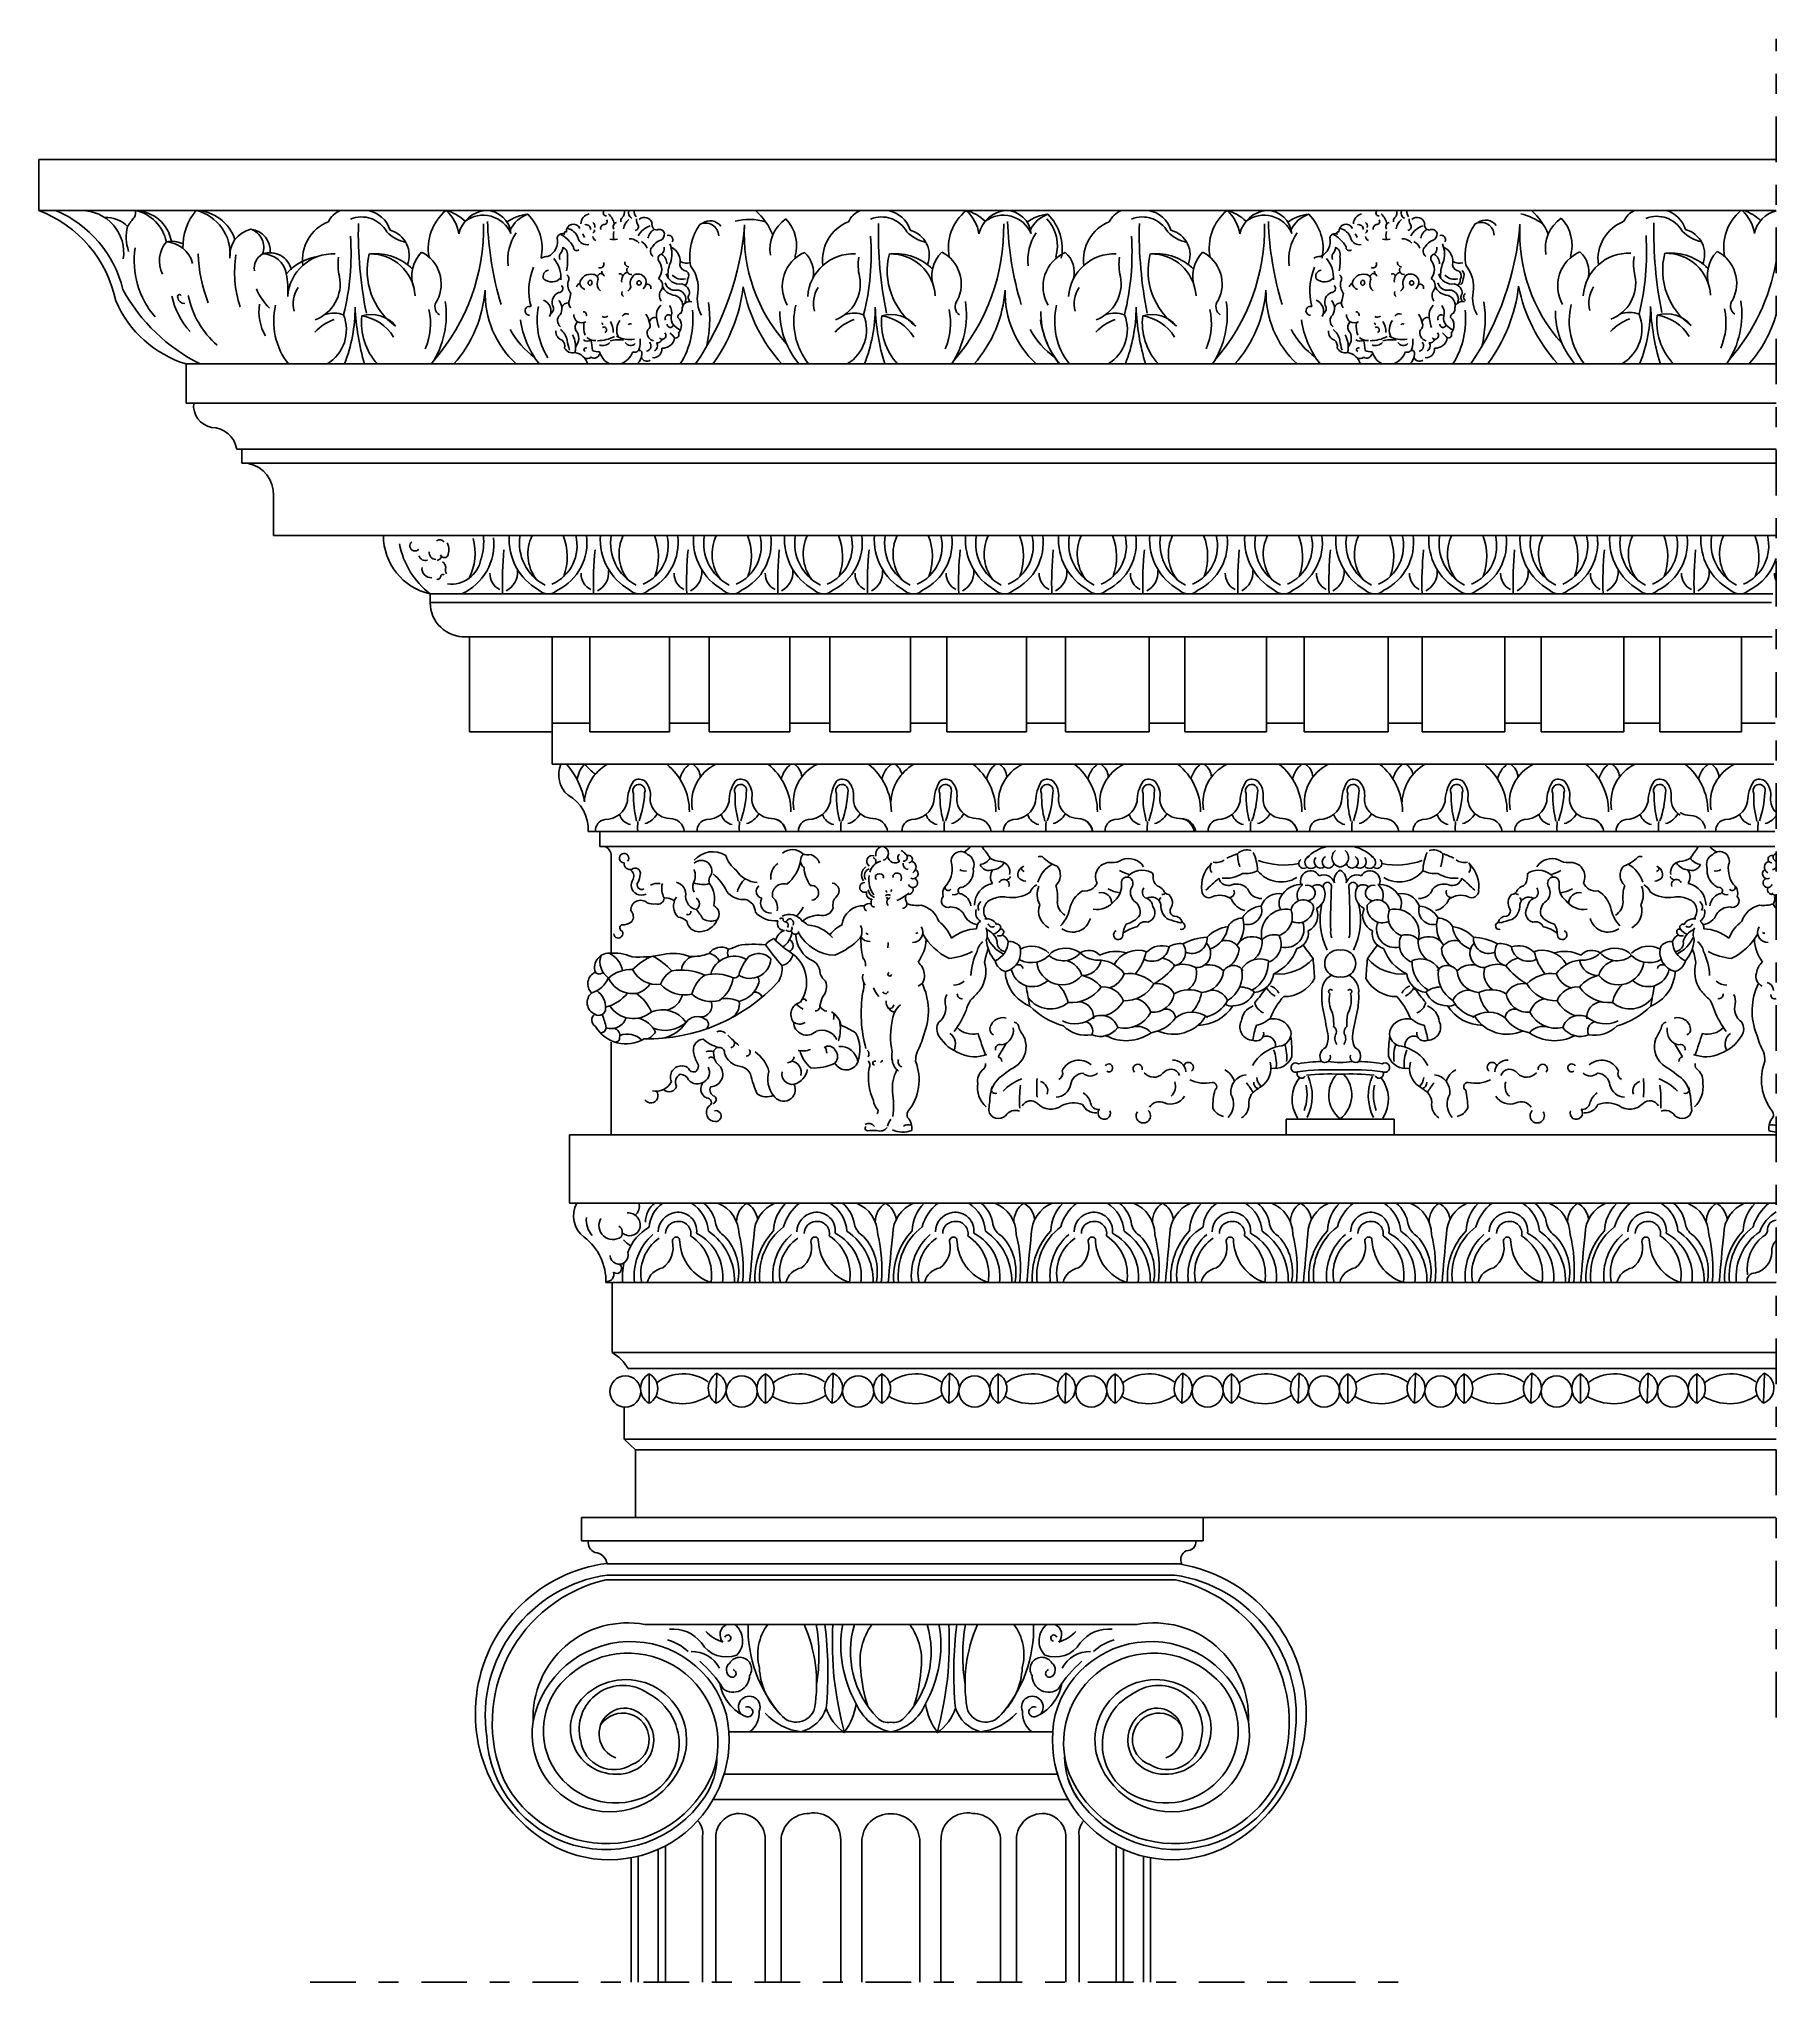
# Model space of a CAD drawing. Header units: millimetres. Extents: x -1.36 to 7.35, y 0 to 9.75.
import ezdxf

# ---------------------------------------------------------------- set-up
doc = ezdxf.new("R2010")
doc.units = ezdxf.units.MM
doc.linetypes.add('dash-dot', pattern=[25.4, 12.7, -6.35, 0, -6.35])
doc.layers.add('ceco.net 393 Ionic order', color=7, linetype='Continuous')

msp = doc.modelspace()

# ---------------------------------------------------------------- linework, layer by layer
at = {"layer": 'ceco.net 393 Ionic order', "linetype": 'dash-dot', "ltscale": 0.018}
for p, q in [((7.3538, 1.3272), (7.3538, 9.7461)), ((0, 0), (5.497, 0))]:
    msp.add_line(p, q, dxfattribs=at)
at = {"layer": 'ceco.net 393 Ionic order'}
for p, q in [((-1.3618, 8.8854), (-1.3618, 9.1409)), ((-1.3618, 9.1409), (7.3538, 9.1409)), ((-1.3618, 8.8854), (7.3538, 8.8854)), ((-0.6228, 7.9182), (-0.6228, 8.1156)), ((-0.6228, 8.1156), (7.3538, 8.1156)), ((-0.6228, 7.9182), (7.3538, 7.9182)), ((-0.3688, 7.6882), (7.3538, 7.6882)), ((-0.3439, 7.6173), (-0.3439, 7.6882)), ((-0.3439, 7.6173), (7.3538, 7.6173)), ((-0.1842, 7.4564), (-0.1842, 7.2561)), ((-0.1842, 7.2561), (7.3538, 7.2561)), ((-0.1842, 7.2561), (-0.1842, 7.2561)), ((-0.1842, 7.2561), (-0.1842, 7.2561)), ((-0.1842, 7.2561), (-0.1842, 7.2561)), ((-0.1842, 7.2561), (-0.1842, 7.2561)), ((0.6013, 6.9185), (0.6013, 6.9625)), ((0.6013, 6.9625), (7.3374, 6.9625)), ((0.6013, 6.9185), (7.3312, 6.9185)), ((0.7656, 6.7474), (7.333, 6.7474)), ((0.7985, 6.7474), (0.7985, 6.2709)), ((1.2127, 6.1079), (1.2127, 6.7474)), ((1.4019, 6.7474), (1.4019, 6.2709)), ((1.8013, 6.7474), (1.8013, 6.2709)), ((2.0011, 6.7474), (2.0011, 6.2709)), ((2.4058, 6.7474), (2.4058, 6.2709)), ((2.6055, 6.7474), (2.6055, 6.2709)), ((3.0102, 6.7474), (3.0102, 6.2709)), ((3.1941, 6.7474), (3.1941, 6.2709)), ((3.5935, 6.7474), (3.5935, 6.2709)), ((3.788, 6.7474), (3.788, 6.2709)), ((4.2085, 6.7474), (4.2085, 6.2709)), ((4.3871, 6.7474), (4.3871, 6.2709)), ((4.7971, 6.7474), (4.7971, 6.2709)), ((4.9863, 6.7474), (4.9863, 6.2709)), ((5.4067, 6.7474), (5.4067, 6.2709)), ((5.5784, 6.7474), (5.5784, 6.2709)), ((5.9933, 6.7474), (5.9933, 6.2709)), ((6.1745, 6.7474), (6.1745, 6.2709)), ((6.5893, 6.7474), (6.5893, 6.2709)), ((6.7705, 6.7474), (6.7705, 6.2709)), ((7.1806, 6.7474), (7.1806, 6.2709)), ((0.7985, 6.2709), (1.2127, 6.2709)), ((0.7985, 6.2709), (0.7985, 6.2709)), ((0.7985, 6.2709), (0.7985, 6.2709)), ((0.7985, 6.2709), (0.7985, 6.2709)), ((0.7985, 6.2709), (0.7985, 6.2709)), ((1.2127, 6.314), (1.4019, 6.314)), ((1.4019, 6.2709), (1.8013, 6.2709)), ((1.4019, 6.2709), (1.4019, 6.2709)), ((1.4019, 6.2709), (1.4019, 6.2709)), ((1.4019, 6.2709), (1.4019, 6.2709)), ((1.4019, 6.2709), (1.4019, 6.2709)), ((1.8013, 6.314), (2.0011, 6.314)), ((2.0011, 6.2709), (2.4058, 6.2709)), ((2.4058, 6.314), (2.6055, 6.314)), ((2.6055, 6.2709), (3.0102, 6.2709)), ((2.6055, 6.2709), (2.6055, 6.2709)), ((2.6055, 6.2709), (2.6055, 6.2709)), ((2.6055, 6.2709), (2.6055, 6.2709)), ((2.6055, 6.2709), (2.6055, 6.2709)), ((3.0102, 6.314), (3.1941, 6.314)), ((3.1941, 6.2709), (3.5935, 6.2709)), ((3.5935, 6.314), (3.788, 6.314)), ((3.788, 6.2709), (4.2085, 6.2709)), ((4.2085, 6.314), (4.3871, 6.314)), ((4.3871, 6.2709), (4.7971, 6.2709)), ((4.7971, 6.314), (4.9863, 6.314)), ((4.9863, 6.2709), (5.4067, 6.2709)), ((5.4067, 6.314), (5.5784, 6.314)), ((5.5784, 6.2709), (5.9933, 6.2709)), ((5.9933, 6.314), (6.1745, 6.314)), ((6.1745, 6.2709), (6.5893, 6.2709)), ((6.5893, 6.314), (6.7705, 6.314)), ((6.7705, 6.2709), (7.1806, 6.2709)), ((7.1806, 6.314), (7.3489, 6.314)), ((1.2127, 6.1079), (7.342, 6.1079)), ((1.2127, 6.1079), (1.2127, 6.1079)), ((1.2127, 6.1079), (1.2127, 6.1079)), ((1.2127, 6.1079), (1.2127, 6.1079)), ((1.2127, 6.1079), (1.2127, 6.1079)), ((1.2127, 6.1079), (1.2127, 6.1079)), ((1.3934, 5.771), (7.3468, 5.771)), ((1.4517, 5.771), (1.4517, 5.695)), ((1.4517, 5.695), (7.3465, 5.695)), ((1.5088, 5.6374), (1.5088, 5.16)), ((1.5088, 4.7142), (1.5088, 4.2495)), ((4.8958, 4.2495), (4.8958, 4.3277)), ((4.8958, 4.3277), (5.4382, 4.3277)), ((5.4382, 4.2495), (5.4382, 4.3277)), ((1.2997, 4.2495), (7.3538, 4.2495)), ((1.2997, 4.2495), (1.2997, 3.9069)), ((1.2997, 3.9069), (7.3538, 3.9069)), ((1.4831, 3.5086), (7.3538, 3.5086)), ((1.514, 3.5086), (1.514, 3.1574)), ((1.514, 3.1574), (7.3538, 3.1574)), ((1.5943, 3.0776), (7.3538, 3.0776)), ((1.6997, 3.0512), (1.6997, 2.9032)), ((2.0391, 3.0534), (2.0344, 2.9032)), ((2.2833, 3.0512), (2.2833, 2.9032)), ((2.6228, 3.0534), (2.6181, 2.9032)), ((2.8678, 3.0512), (2.8678, 2.9032)), ((3.2073, 3.0534), (3.2026, 2.9032)), ((3.4515, 3.0512), (3.4515, 2.9032)), ((3.791, 3.0534), (3.7863, 2.9032)), ((4.037, 3.0512), (4.037, 2.9032)), ((4.3765, 3.0534), (4.3718, 2.9032)), ((4.6207, 3.0512), (4.6207, 2.9032)), ((4.9601, 3.0534), (4.9554, 2.9032)), ((5.2052, 3.0512), (5.2052, 2.9032)), ((5.5446, 3.0534), (5.5399, 2.9032)), ((5.7889, 3.0512), (5.7889, 2.9032)), ((6.1283, 3.0534), (6.1236, 2.9032)), ((6.3717, 3.0512), (6.3717, 2.9032)), ((6.7112, 3.0534), (6.7065, 2.9032)), ((6.9554, 3.0512), (6.9554, 2.9032)), ((7.2948, 3.0534), (7.2902, 2.9032)), ((1.5747, 2.7225), (1.5747, 2.8869)), ((1.5747, 2.7225), (7.3538, 2.7225)), ((1.5747, 2.7225), (1.6316, 2.6692)), ((1.6316, 2.6692), (7.3538, 2.6692)), ((1.6316, 2.6692), (1.6316, 2.3308)), ((1.3601, 2.3308), (7.3538, 2.3308)), ((1.3601, 2.2131), (1.3601, 2.3308)), ((4.4793, 2.2131), (4.4793, 2.3308)), ((1.3601, 2.2131), (4.4793, 2.2131)), ((1.4888, 2.0974), (4.3678, 2.0974)), ((4.3409, 2.0176), (1.4833, 2.0176)), ((1.4888, 2.0417), (4.3353, 2.0417)), ((1.6775, 1.7938), (4.1473, 1.7938)), ((2.0995, 1.2555), (3.7252, 1.2555)), ((2.0758, 1.0426), (3.7489, 1.0426)), ((2.0213, 0.9155), (3.8034, 0.9155)), ((1.782, 0.6839), (1.782, 0)), ((1.9681, 0.7331), (1.9681, 0)), ((2.035, 0.7132), (2.035, 0)), ((2.2817, 0.7014), (2.2817, 0)), ((2.3616, 0.7091), (2.3616, 0)), ((2.6607, 0.7115), (2.6607, 0)), ((2.7673, 0.7021), (2.7673, 0)), ((3.0574, 0.7021), (3.0574, 0)), ((3.164, 0.7115), (3.164, 0)), ((3.4631, 0.7091), (3.4631, 0)), ((3.543, 0.7014), (3.543, 0)), ((3.7897, 0.7132), (3.7897, 0)), ((3.8566, 0.7331), (3.8566, 0)), ((4.0427, 0.6839), (4.0427, 0)), ((1.6097, 0.6237), (1.6097, 0)), ((1.6453, 0.6315), (1.6453, 0)), ((1.7443, 0.6655), (1.7443, 0)), ((4.0804, 0.6655), (4.0804, 0)), ((4.1794, 0.6315), (4.1794, 0)), ((4.215, 0.6237), (4.215, 0))]:
    msp.add_line(p, q, dxfattribs=at)
for centre, radius in [((1.6491, 8.522), 0.0108), ((5.5252, 8.522), 0.0108), ((1.5804, 2.9623), 0.078), ((2.1641, 2.9623), 0.078), ((2.7486, 2.9623), 0.078), ((3.3323, 2.9623), 0.078), ((3.9178, 2.9623), 0.078), ((4.5014, 2.9623), 0.078), ((5.0859, 2.9623), 0.078), ((5.6696, 2.9623), 0.078), ((6.2525, 2.9623), 0.078), ((6.8361, 2.9623), 0.078)]:
    msp.add_circle(centre, radius, dxfattribs=at)
for centre, radius, start, end in [((-1.5838, 8.3054), 0.621, 11.71433, 69.06273), ((-1.5044, 8.3514), 0.5807, 13.75437, 66.85979), ((-1.1491, 8.6723), 0.2131, 351.85885, 89.95013), ((-0.9242, 8.8757), 0.048, 330.06987, 11.7258), ((-0.9216, 8.6863), 0.204, 11.99362, 77.4328), ((-0.8828, 8.6964), 0.1891, 10.59322, 88.29722), ((-0.3582, 8.7042), 0.2808, 139.82237, 181.71952), ((-0.6264, 8.6679), 0.2241, 354.59405, 76.12955), ((-0.5805, 8.6727), 0.2128, 18.17542, 87.89865), ((0.1926, 8.7815), 0.1122, 112.13235, 155.46634), ((0.2657, 8.7471), 0.1399, 16.39786, 81.33102), ((0.8345, 8.6971), 0.2428, 129.13827, 190.94628), ((0.5528, 8.7395), 0.1944, 8.28107, 48.64948), ((0.6228, 8.6711), 0.2222, 46.20048, 74.7467), ((0.8928, 8.7347), 0.1512, 94.70956, 167.49127), ((0.8795, 8.758), 0.1274, 5.08353, 89.62001), ((1.4836, 8.8731), 0.0141, 119.07014, 282.82194), ((1.5416, 8.8745), 0.0341, 314.09489, 18.68534), ((1.6274, 8.8738), 0.0315, 158.28609, 243.12398), ((1.6718, 8.8823), 0.0479, 176.25766, 217.89996), ((2.0132, 8.6359), 0.3327, 22.48643, 48.59574), ((2.8018, 8.7815), 0.1122, 112.13235, 155.46634), ((2.8749, 8.7471), 0.1399, 16.39786, 81.33102), ((3.4437, 8.6971), 0.2428, 129.13827, 190.94628), ((3.232, 8.6711), 0.2222, 46.20048, 74.7467), ((3.162, 8.7395), 0.1944, 8.28107, 48.64948), ((3.502, 8.7347), 0.1512, 94.70956, 167.49127), ((3.4887, 8.758), 0.1274, 5.08353, 89.62001), ((4.1104, 8.7815), 0.1122, 112.13235, 155.46634), ((4.1835, 8.7471), 0.1399, 16.39786, 81.33102), ((4.7523, 8.6971), 0.2428, 129.13827, 190.94628), ((4.4706, 8.7395), 0.1944, 8.28107, 48.64948), ((4.5406, 8.6711), 0.2222, 46.20048, 74.7467), ((4.8106, 8.7347), 0.1512, 94.70956, 167.49127), ((4.7973, 8.758), 0.1274, 5.08353, 89.62001), ((5.3596, 8.8731), 0.0141, 119.07014, 282.82194), ((5.4176, 8.8745), 0.0341, 314.09489, 18.68534), ((5.5035, 8.8738), 0.0315, 158.28609, 243.12398), ((5.5478, 8.8823), 0.0479, 176.25766, 217.89996), ((5.9865, 8.5351), 0.3448, 55.06694, 75.56342), ((5.9033, 8.6391), 0.3327, 22.48643, 47.76842), ((6.6919, 8.7847), 0.1122, 116.13271, 155.46634), ((6.765, 8.7503), 0.1399, 16.39786, 74.94772), ((7.3338, 8.7003), 0.2428, 130.32072, 190.94628), ((7.0521, 8.7427), 0.1944, 8.28107, 47.24038), ((7.1221, 8.6743), 0.2222, 46.20048, 71.87072), ((7.3921, 8.7379), 0.1512, 104.67977, 167.49127), ((-1.0258, 8.6957), 0.1553, 45.18958, 92.56146), ((-0.7122, 8.7509), 0.2114, 164.93795, 199.47057), ((-0.5643, 8.5816), 0.4174, 139.68391, 147.50584), ((-0.2696, 8.6601), 0.1344, 102.26023, 185.70796), ((-0.3294, 8.7007), 0.096, 339.61306, 71.00456), ((-0.3092, 8.6838), 0.1082, 354.47405, 84.12778), ((0.165, 8.6377), 0.2044, 111.36476, 187.81239), ((0.257, 8.7083), 0.1446, 28.81508, 112.60604), ((2.2228, 8.7692), 1.9819, 178.54312, 191.6034), ((0.5262, 8.9238), 0.2039, 225.65331, 256.68548), ((0.3672, 8.6622), 0.1286, 336.81851, 75.24261), ((-0.1419, 8.7998), 1.0115, 318.9293, 1.06568), ((0.8673, 8.7107), 0.151, 22.81669, 126.93654), ((2.4942, 8.8796), 1.606, 181.73523, 196.83663), ((1.1085, 8.6599), 0.2071, 94.87196, 126.10279), ((1.235, 8.6371), 0.2443, 146.05288, 186.8129), ((1.1353, 8.7284), 0.1448, 107.83533, 155.68805), ((0.9226, 8.6947), 0.2403, 348.22201, 45.53584), ((1.2799, 8.7716), 0.00667, 45.62426, 239.33435), ((1.3196, 8.7813), 0.0354, 24.15736, 187.88423), ((1.2787, 8.7284), 0.0668, 14.27225, 82.98753), ((1.4112, 8.8153), 0.0545, 103.77399, 176.0374), ((1.3832, 8.791), 0.0235, 357.43416, 106.29364), ((1.4076, 8.8073), 0.0202, 340.89079, 60.98715), ((1.4088, 8.7863), 0.0166, 301.16717, 7.67926), ((1.4783, 8.7945), 0.0222, 107.25744, 193.54966), ((1.4747, 8.8298), 0.0144, 257.9557, 33.77475), ((1.4438, 8.8044), 0.0824, 9.75755, 50.36493), ((1.5416, 8.8037), 0.0221, 102.74977, 214.02971), ((1.6016, 8.7577), 0.0813, 164.57377, 192.29979), ((1.5769, 8.8346), 0.0192, 126.90847, 200.68995), ((1.6381, 8.7866), 0.0666, 126.77313, 174.63923), ((1.6245, 8.8071), 0.0228, 284.58671, 4.93729), ((1.6787, 8.8376), 0.0425, 171.78663, 222.27852), ((1.7388, 8.7063), 0.1073, 108.14373, 150.75846), ((1.6766, 8.8118), 0.0389, 12.7153, 133.10369), ((1.7721, 8.726), 0.0808, 125.45152, 165.16138), ((1.7406, 8.8138), 0.0268, 165.95782, 265.84763), ((1.7517, 8.7652), 0.0255, 9.38274, 120.96578), ((2.1855, 8.6547), 0.2824, 145.27722, 189.60919), ((0.7496, 8.9245), 1.4333, 325.64352, 355.54983), ((1.9827, 8.7561), 0.0663, 2.22706, 116.28569), ((2.005, 8.7663), 0.0677, 36.4363, 123.94583), ((2.2033, 8.5517), 0.289, 73.81674, 104.53333), ((2.9968, 8.7663), 0.8196, 176.7135, 222.13358), ((2.4904, 8.6909), 0.1845, 124.57216, 189.34553), ((2.2462, 8.7087), 0.1935, 342.91773, 43.88688), ((2.7742, 8.6377), 0.2044, 111.36476, 187.81239), ((2.8661, 8.7083), 0.1446, 28.81508, 112.60604), ((4.8319, 8.7692), 1.9819, 178.54312, 191.6034), ((3.1354, 8.9238), 0.2039, 225.65331, 256.68548), ((2.9764, 8.6622), 0.1286, 336.81851, 75.24261), ((2.4672, 8.7998), 1.0115, 318.9293, 1.06568), ((3.4764, 8.7107), 0.151, 22.81669, 126.93654), ((5.1034, 8.8796), 1.606, 181.73523, 196.83663), ((3.7177, 8.6599), 0.2071, 94.87196, 126.10279), ((3.8441, 8.6371), 0.2443, 146.05288, 186.8129), ((3.7445, 8.7284), 0.1448, 107.83533, 155.68805), ((3.5548, 8.7087), 0.1935, 342.91773, 43.88688), ((3.5318, 8.6947), 0.2403, 348.22201, 45.53584), ((4.0828, 8.6377), 0.2044, 111.36476, 187.81239), ((4.1747, 8.7083), 0.1446, 28.81508, 112.60604), ((6.1405, 8.7692), 1.9819, 178.54312, 191.6034), ((4.444, 8.9238), 0.2039, 225.65331, 256.68548), ((4.285, 8.6622), 0.1286, 336.81851, 75.24261), ((3.7759, 8.7998), 1.0115, 318.9293, 1.06568), ((4.7851, 8.7107), 0.151, 22.81669, 126.93654), ((6.412, 8.8796), 1.606, 181.73523, 196.83663), ((5.0263, 8.6599), 0.2071, 94.87196, 126.10279), ((5.1527, 8.6371), 0.2443, 146.05288, 186.8129), ((5.0531, 8.7284), 0.1448, 107.83533, 155.68805), ((4.8404, 8.6947), 0.2403, 348.22201, 45.53584), ((5.1559, 8.7716), 0.00667, 45.62426, 239.33435), ((5.1957, 8.7813), 0.0354, 24.15736, 187.88423), ((5.1548, 8.7284), 0.0668, 14.27225, 82.98753), ((5.2872, 8.8153), 0.0545, 103.77399, 176.0374), ((5.2593, 8.791), 0.0235, 357.43416, 106.29364), ((5.2836, 8.8073), 0.0202, 340.89079, 60.98715), ((5.2848, 8.7863), 0.0166, 301.16717, 7.67926), ((5.3543, 8.7945), 0.0222, 107.25744, 193.54966), ((5.3508, 8.8298), 0.0144, 257.9557, 33.77475), ((5.3199, 8.8044), 0.0824, 9.75755, 50.36493), ((5.4177, 8.8037), 0.0221, 102.74977, 214.02971), ((5.4777, 8.7577), 0.0813, 164.57377, 192.29979), ((5.4529, 8.8346), 0.0192, 126.90847, 200.68995), ((5.5141, 8.7866), 0.0666, 126.77313, 174.63923), ((5.5005, 8.8071), 0.0228, 284.58671, 4.93729), ((5.5548, 8.8376), 0.0425, 171.78663, 222.27852), ((5.6148, 8.7063), 0.1073, 108.14373, 150.75846), ((5.5527, 8.8118), 0.0389, 12.7153, 133.10369), ((5.6481, 8.726), 0.0808, 125.45152, 165.16138), ((5.6166, 8.8138), 0.0268, 165.95782, 265.84763), ((5.6278, 8.7652), 0.0255, 9.38274, 120.96578), ((6.0756, 8.6579), 0.2824, 145.27722, 189.60919), ((4.6397, 8.9277), 1.4333, 325.64352, 355.54983), ((5.8728, 8.7593), 0.0663, 2.22706, 116.28569), ((5.8951, 8.7695), 0.0677, 36.4363, 123.94583), ((6.8869, 8.7695), 0.8196, 176.7135, 222.13358), ((6.3805, 8.6941), 0.1845, 124.57216, 189.34553), ((6.1363, 8.7119), 0.1935, 342.91773, 43.88688), ((6.6643, 8.6409), 0.2044, 111.36476, 187.81239), ((6.7562, 8.7115), 0.1446, 28.81508, 112.60604), ((8.722, 8.7724), 1.9819, 178.54312, 191.6034), ((7.0255, 8.9271), 0.2039, 225.65331, 256.68548), ((6.8665, 8.6654), 0.1286, 336.81851, 75.24261), ((-0.4531, 8.6339), 0.4307, 171.51621, 220.82733), ((-0.6074, 8.6321), 0.1499, 139.89308, 206.06791), ((-0.6969, 8.5987), 0.1325, 63.90835, 100.94882), ((-0.7309, 8.5846), 0.1444, 14.28006, 86.48578), ((-1.0725, 8.6702), 1.277, 346.0418, 3.86028), ((0.6814, 8.5558), 0.1722, 135.47968, 200.85166), ((0.4773, 8.5166), 0.1794, 332.55705, 63.05067), ((1.1582, 8.73), 0.0826, 294.30715, 12.52802), ((1.2637, 8.7443), 0.0251, 59.3343, 171.91372), ((1.1835, 8.6263), 0.1568, 29.50099, 63.76953), ((1.2228, 8.6998), 0.0441, 315.13809, 2.98406), ((1.2522, 8.6642), 0.0385, 345.96248, 67.41829), ((1.3362, 8.7006), 0.0164, 169.69844, 309.40861), ((1.3882, 8.7614), 0.0477, 200.23694, 280.12952), ((1.5231, 8.8355), 0.1702, 203.05549, 210.10968), ((1.4415, 8.7567), 0.0242, 184.02254, 247.83806), ((1.5222, 8.8651), 0.1248, 261.34687, 278.65313), ((1.6033, 8.6815), 0.0618, 40.84327, 93.94791), ((1.6376, 8.678), 0.056, 19.22618, 65.61193), ((1.7375, 8.6809), 0.0308, 132.59728, 235.8198), ((1.7776, 8.6689), 0.0701, 106.44146, 150.35227), ((1.742, 8.7673), 0.035, 296.8463, 3.3641), ((1.7388, 8.695), 0.0372, 309.64736, 9.83146), ((1.7979, 8.7396), 0.0212, 327.75817, 110.8632), ((1.6881, 8.667), 0.126, 339.79305, 23.62912), ((1.7772, 8.6295), 0.0787, 347.8633, 65.86196), ((2.5546, 8.5037), 0.1869, 113.8886, 209.80948), ((2.3917, 8.5747), 0.1326, 346.7653, 48.86742), ((1.5367, 8.6702), 1.277, 346.0418, 3.86028), ((3.2905, 8.5558), 0.1722, 135.47968, 200.85166), ((3.0864, 8.5166), 0.1794, 332.55705, 63.05067), ((3.8632, 8.5037), 0.1869, 113.8886, 209.80948), ((3.7004, 8.5747), 0.1326, 346.7653, 48.86742), ((2.8453, 8.6702), 1.277, 346.0418, 3.86028), ((4.5991, 8.5558), 0.1722, 135.47968, 200.85166), ((4.3951, 8.5166), 0.1794, 332.55705, 63.05067), ((5.0343, 8.73), 0.0826, 294.30715, 12.52802), ((5.1397, 8.7443), 0.0251, 59.3343, 171.91372), ((5.0596, 8.6263), 0.1568, 29.50099, 63.76953), ((5.0989, 8.6998), 0.0441, 315.13809, 2.98406), ((5.1282, 8.6642), 0.0385, 345.96248, 67.41829), ((5.2122, 8.7006), 0.0164, 169.69844, 309.40861), ((5.2643, 8.7614), 0.0477, 200.23694, 280.12952), ((5.3992, 8.8355), 0.1702, 203.05549, 210.10968), ((5.3176, 8.7567), 0.0242, 184.02254, 247.83806), ((5.3983, 8.8651), 0.1248, 261.34687, 278.65313), ((5.4794, 8.6815), 0.0618, 40.84327, 93.94791), ((5.5136, 8.678), 0.056, 19.22618, 65.61193), ((5.6136, 8.6809), 0.0308, 132.59728, 235.8198), ((5.6537, 8.6689), 0.0701, 106.44146, 150.35227), ((5.618, 8.7673), 0.035, 296.8463, 3.3641), ((5.6149, 8.695), 0.0372, 309.64736, 9.83146), ((5.674, 8.7396), 0.0212, 327.75817, 110.8632), ((5.5642, 8.667), 0.126, 339.79305, 23.62912), ((5.6532, 8.6295), 0.0787, 347.8633, 65.86196), ((6.4447, 8.507), 0.1869, 113.8886, 209.80948), ((6.2819, 8.5779), 0.1326, 346.7653, 48.86742), ((5.4268, 8.6734), 1.277, 346.0418, 3.86028), ((7.1806, 8.559), 0.1722, 135.47968, 200.85166), ((6.9765, 8.5198), 0.1794, 332.55705, 63.05067), ((0.1808, 8.6951), 0.7445, 182.07885, 201.43846), ((0.1693, 8.5749), 0.5492, 170.84712, 198.24724), ((-0.2001, 8.5964), 0.081, 119.03501, 189.30252), ((-0.2377, 8.5482), 0.1191, 9.48464, 90.85413), ((-0.2016, 8.5647), 0.1087, 11.97004, 109.3989), ((0.0809, 8.3913), 0.2676, 98.24766, 138.72883), ((0.1142, 8.4396), 0.2281, 87.15638, 176.27186), ((0.384, 8.6138), 0.2449, 171.31605, 193.95286), ((0.6255, 8.5827), 0.3404, 165.57378, 234.55841), ((0.3018, 8.4429), 0.2246, 3.70465, 91.52237), ((0.3264, 8.406), 0.2627, 44.79846, 95.36833), ((1.3922, 8.4832), 0.296, 156.66016, 195.64196), ((1.187, 8.6051), 0.0499, 83.94467, 125.65534), ((1.1991, 8.5552), 0.0312, 97.41637, 203.33732), ((1.1081, 8.5471), 0.1493, 356.0934, 40.48673), ((1.2801, 8.6525), 0.0306, 148.22169, 203.88173), ((1.0412, 8.6319), 0.2494, 348.50505, 5.30211), ((1.455, 8.6154), 0.0184, 239.7993, 31.72681), ((1.4828, 8.5792), 0.0198, 176.74645, 228.95213), ((1.606, 8.5354), 0.0441, 110.25433, 193.56459), ((1.5984, 8.6235), 0.0205, 167.92346, 269.8259), ((1.6103, 8.5868), 0.022, 157.07559, 278.35519), ((1.7661, 8.6452), 0.0215, 99.48347, 208.94378), ((1.6899, 8.5895), 0.073, 321.40643, 38.26435), ((1.7258, 8.6143), 0.0638, 2.63812, 54.81771), ((1.9432, 8.565), 0.1488, 156.8384, 187.39003), ((1.8906, 8.6174), 0.0368, 186.82508, 265.65612), ((1.8885, 8.6909), 0.0695, 242.02816, 284.10003), ((1.8682, 8.5577), 0.0303, 324.25491, 49.519), ((1.771, 8.4975), 0.1749, 351.48064, 38.96655), ((2.7234, 8.4396), 0.2281, 87.15638, 176.27186), ((2.9932, 8.6138), 0.2449, 171.31605, 193.95286), ((3.2347, 8.5827), 0.3404, 165.57378, 234.55841), ((2.911, 8.4429), 0.2246, 3.70465, 91.52237), ((2.9356, 8.406), 0.2627, 44.79846, 95.36833), ((4.032, 8.4396), 0.2281, 87.15638, 176.27186), ((4.3018, 8.6138), 0.2449, 171.31605, 193.95286), ((4.5433, 8.5827), 0.3404, 165.57378, 234.55841), ((4.2196, 8.4429), 0.2246, 3.70465, 91.52237), ((4.2442, 8.406), 0.2627, 44.79846, 95.36833), ((5.3099, 8.4832), 0.296, 156.66016, 195.64196), ((5.063, 8.6051), 0.0499, 83.94467, 125.65534), ((5.0752, 8.5552), 0.0312, 97.41637, 203.33732), ((4.9841, 8.5471), 0.1493, 356.0934, 40.48673), ((5.1562, 8.6525), 0.0306, 148.22169, 203.88173), ((4.9173, 8.6319), 0.2494, 348.50505, 5.30211), ((5.3311, 8.6154), 0.0184, 239.7993, 31.72681), ((5.3589, 8.5792), 0.0198, 176.74645, 228.95213), ((5.4821, 8.5354), 0.0441, 110.25433, 193.56459), ((5.4745, 8.6235), 0.0205, 167.92346, 269.8259), ((5.4864, 8.5868), 0.022, 157.07559, 278.35519), ((5.6422, 8.6452), 0.0215, 99.48347, 208.94378), ((5.566, 8.5895), 0.073, 321.40643, 38.26435), ((5.6019, 8.6143), 0.0638, 2.63812, 54.81771), ((5.8192, 8.565), 0.1488, 156.8384, 187.39003), ((5.7667, 8.6174), 0.0368, 186.82508, 265.65612), ((5.7645, 8.6909), 0.0695, 242.02816, 284.10003), ((5.7442, 8.5577), 0.0303, 324.25491, 49.519), ((5.7583, 8.5609), 0.0303, 324.25491, 49.519), ((5.6611, 8.5007), 0.1749, 351.48064, 38.96655), ((6.6135, 8.4428), 0.2281, 87.15638, 176.27186), ((6.8833, 8.617), 0.2449, 171.31605, 193.95286), ((7.1248, 8.5859), 0.3404, 165.57378, 234.55841), ((6.8011, 8.4461), 0.2246, 3.70465, 91.52237), ((6.8257, 8.4092), 0.2627, 44.79846, 95.36833), ((6.3574, 8.803), 1.0115, 318.9293, 350.08246), ((-0.1523, 8.9188), 0.8974, 208.58093, 243.50921), ((0.0162, 8.6197), 0.3142, 204.04984, 225.50276), ((-0.5416, 8.4854), 0.4293, 355.87055, 11.07112), ((0.0561, 8.4185), 0.1419, 145.61356, 195.80341), ((-0.0428, 8.5178), 0.1927, 290.54577, 11.06136), ((0.2487, 8.5322), 0.6296, 318.5788, 355.81231), ((1.3661, 8.4739), 0.4896, 178.56336, 227.04556), ((1.2112, 8.5856), 0.059, 226.38068, 321.53971), ((1.2464, 8.4938), 0.0205, 268.41326, 49.48253), ((1.2731, 8.5428), 0.0246, 324.40768, 55.62329), ((1.3671, 8.5149), 0.0752, 169.54778, 216.16637), ((1.3605, 8.4959), 0.0255, 110.98907, 163.42588), ((1.4068, 8.5096), 0.0564, 76.67551, 169.6417), ((1.391, 8.5277), 0.0405, 191.33929, 250.72196), ((1.407, 8.5228), 0.0134, 97.56923, 262.43077), ((1.3989, 8.5228), 0.0147, 295.46844, 64.53156), ((1.4198, 8.5405), 0.0239, 332.62953, 90.01224), ((1.4794, 8.5159), 0.0407, 160.45739, 233.9188), ((1.458, 8.5507), 0.0179, 48.95214, 172.68465), ((1.5176, 8.5894), 0.054, 207.76682, 218.3322), ((1.5541, 8.5552), 0.0131, 4.09897, 122.75899), ((1.495, 8.5668), 0.1311, 318.66453, 329.47454), ((1.6629, 8.5189), 0.058, 130.4628, 198.79178), ((1.643, 8.5229), 0.0438, 23.28894, 113.84512), ((1.6381, 8.527), 0.047, 312.92793, 16.25876), ((1.6906, 8.4978), 0.0183, 343.61103, 113.07647), ((1.7271, 8.5089), 0.0403, 328.90078, 60.43411), ((1.7966, 8.4591), 0.0454, 140.45274, 217.80984), ((1.8318, 8.5294), 0.0689, 200.44626, 260.98899), ((1.8274, 8.5334), 0.0479, 192.17658, 281.50619), ((1.853, 8.5873), 0.0708, 195.83894, 278.28592), ((1.8664, 8.6139), 0.0734, 226.07516, 281.8962), ((1.8377, 8.4406), 0.0459, 332.57612, 90.88399), ((1.8514, 8.4673), 0.0514, 358.23952, 76.75478), ((1.8538, 8.5374), 0.039, 314.0331, 3.87972), ((1.3628, 8.598), 0.8146, 323.69526, 353.22196), ((2.9723, 8.6612), 0.8162, 191.25919, 221.94384), ((2.6653, 8.4185), 0.1419, 145.61356, 195.80341), ((2.5664, 8.5178), 0.1927, 290.54577, 11.06136), ((2.8579, 8.5322), 0.6296, 318.5788, 355.81231), ((3.9752, 8.4739), 0.4896, 178.56336, 227.04556), ((3.9739, 8.4185), 0.1419, 145.61356, 195.80341), ((3.875, 8.5178), 0.1927, 290.54577, 11.06136), ((4.1665, 8.5322), 0.6296, 318.5788, 355.81231), ((5.2839, 8.4739), 0.4896, 178.56336, 227.04556), ((5.0872, 8.5856), 0.059, 226.38068, 321.53971), ((5.1225, 8.4938), 0.0205, 268.41326, 49.48253), ((5.1492, 8.5428), 0.0246, 324.40768, 55.62329), ((5.2431, 8.5149), 0.0752, 169.54778, 216.16637), ((5.2366, 8.4959), 0.0255, 110.98907, 163.42588), ((5.2829, 8.5096), 0.0564, 76.67551, 169.6417), ((5.2671, 8.5277), 0.0405, 191.33929, 250.72196), ((5.2831, 8.5228), 0.0134, 97.56923, 262.43077), ((5.275, 8.5228), 0.0147, 295.46844, 64.53156), ((5.2959, 8.5405), 0.0239, 332.62953, 90.01224), ((5.3555, 8.5159), 0.0407, 160.45739, 233.9188), ((5.3341, 8.5507), 0.0179, 48.95214, 172.68465), ((5.3937, 8.5894), 0.054, 207.76682, 218.3322), ((5.4301, 8.5552), 0.0131, 4.09897, 122.75899), ((5.3711, 8.5668), 0.1311, 318.66453, 329.47454), ((5.539, 8.5189), 0.058, 130.4628, 198.79178), ((5.5191, 8.5229), 0.0438, 23.28894, 113.84512), ((5.5142, 8.527), 0.047, 312.92793, 16.25876), ((5.5667, 8.4978), 0.0183, 343.61103, 113.07647), ((5.6032, 8.5089), 0.0403, 328.90078, 60.43411), ((5.6727, 8.4591), 0.0454, 140.45274, 217.80984), ((5.7079, 8.5294), 0.0689, 200.44626, 260.98899), ((5.7035, 8.5334), 0.0479, 192.17658, 281.50619), ((5.729, 8.5873), 0.0708, 195.83894, 278.28592), ((5.7424, 8.6139), 0.0734, 226.07516, 281.8962), ((5.7137, 8.4406), 0.0459, 332.57612, 90.88399), ((5.7275, 8.4673), 0.0514, 358.23952, 76.75478), ((5.7299, 8.5374), 0.039, 314.0331, 3.87972), ((5.7439, 8.5406), 0.039, 314.0331, 3.87972), ((5.253, 8.6012), 0.8146, 323.69526, 353.22196), ((6.8624, 8.6644), 0.8162, 191.25919, 221.94384), ((6.5554, 8.4217), 0.1419, 145.61356, 195.80341), ((6.4565, 8.521), 0.1927, 290.54577, 11.06136), ((-0.4569, 8.656), 0.5653, 203.40619, 252.93516), ((-0.3143, 8.5398), 0.3894, 192.38733, 222.27936), ((-0.6564, 8.4535), 0.00969, 30.27293, 211.08822), ((-0.6325, 8.451), 0.0323, 184.5044, 273.90863), ((-0.171, 8.5487), 0.4504, 191.58323, 228.91138), ((-0.0076, 8.3788), 0.2501, 171.66127, 209.33728), ((0.1632, 8.3293), 0.3467, 166.51646, 218.04529), ((-0.5574, 8.4006), 0.7823, 338.63965, 359.9504), ((1.3588, 8.4434), 1.1347, 182.19516, 196.78772), ((0.2794, 8.3197), 0.3234, 336.71884, 12.39226), ((0.2361, 8.3617), 0.4463, 326.54318, 8.76456), ((0.675, 8.4026), 0.0496, 140.94417, 236.13013), ((1.0993, 8.3825), 0.0222, 69.58547, 272.90916), ((1.4842, 8.3321), 0.3464, 168.12497, 212.36982), ((1.1492, 8.3811), 0.058, 332.51068, 69.59347), ((1.1925, 8.3933), 0.028, 294.78436, 35.33106), ((1.2634, 8.4257), 0.0507, 110.21749, 198.62868), ((1.202, 8.3938), 0.0602, 328.47715, 41.53166), ((1.2935, 8.3888), 0.0332, 83.82114, 162.17505), ((1.3347, 8.4219), 0.0376, 156.47322, 221.03201), ((0.6375, 8.5748), 0.677, 348.24222, 351.13294), ((1.5855, 8.4715), 0.0228, 161.00448, 230.43545), ((1.8195, 8.3521), 0.0845, 136.76428, 170.07083), ((1.7483, 8.3719), 0.0648, 345.3211, 35.16363), ((1.815, 8.4084), 0.0533, 343.85054, 83.48797), ((1.4997, 8.3376), 0.42, 328.09348, 6.61227), ((1.8266, 8.3936), 0.0396, 322.59443, 9.97171), ((1.9054, 8.3845), 0.0442, 78.80236, 147.22199), ((1.921, 8.4484), 0.0252, 136.53609, 231.54507), ((2.1032, 8.4411), 0.1621, 169.1352, 210.19902), ((1.4219, 8.3393), 0.5819, 346.32226, 8.31242), ((2.7724, 8.3293), 0.3467, 166.51646, 218.04529), ((2.0517, 8.4006), 0.7823, 338.63965, 359.9504), ((3.9679, 8.4434), 1.1347, 182.19516, 196.78772), ((2.8886, 8.3197), 0.3234, 336.71884, 12.39226), ((2.8452, 8.3617), 0.4463, 326.54318, 8.76456), ((3.2842, 8.4026), 0.0496, 140.94417, 236.13013), ((4.081, 8.3293), 0.3467, 166.51646, 218.04529), ((3.3604, 8.4006), 0.7823, 338.63965, 359.9504), ((5.2766, 8.4434), 1.1347, 182.19516, 196.78772), ((4.1972, 8.3197), 0.3234, 336.71884, 12.39226), ((4.1539, 8.3617), 0.4463, 326.54318, 8.76456), ((4.5928, 8.4026), 0.0496, 140.94417, 236.13013), ((5.0171, 8.3825), 0.0222, 69.58547, 272.90916), ((5.0252, 8.3811), 0.058, 332.51068, 69.59347), ((5.0685, 8.3933), 0.028, 294.78436, 35.33106), ((5.1395, 8.4257), 0.0507, 110.21749, 198.62868), ((5.0781, 8.3938), 0.0602, 328.47715, 41.53166), ((5.1696, 8.3888), 0.0332, 83.82114, 162.17505), ((5.2108, 8.4219), 0.0376, 156.47322, 221.03201), ((4.5136, 8.5748), 0.677, 348.24222, 351.13294), ((5.4616, 8.4715), 0.0228, 161.00448, 230.43545), ((5.6955, 8.3521), 0.0845, 136.76428, 170.07083), ((5.6243, 8.3719), 0.0648, 345.3211, 35.16363), ((5.691, 8.4084), 0.0533, 343.85054, 83.48797), ((5.3758, 8.3376), 0.42, 328.09348, 6.61227), ((5.7027, 8.3936), 0.0396, 322.59443, 9.97171), ((5.7814, 8.3845), 0.0442, 78.80236, 147.22199), ((5.7971, 8.4484), 0.0252, 136.53609, 231.54507), ((5.8112, 8.4516), 0.0252, 136.53609, 231.54507), ((5.9933, 8.4443), 0.1621, 169.1352, 210.19902), ((5.3121, 8.3425), 0.5819, 346.32226, 8.31242), ((6.649, 8.3793), 0.4028, 179.58338, 220.29673), ((6.6625, 8.3325), 0.3467, 166.51646, 218.04529), ((5.9418, 8.4038), 0.7823, 338.63965, 359.9504), ((7.858, 8.4466), 1.1347, 182.19516, 196.78772), ((6.7787, 8.3229), 0.3234, 336.71884, 12.39226), ((6.7353, 8.3649), 0.4463, 326.54318, 8.76456), ((7.1743, 8.4059), 0.0496, 140.94417, 236.13013), ((0.2076, 8.0989), 0.2554, 110.13646, 136.11768), ((0.1169, 8.2173), 0.1533, 70.98021, 106.2742), ((-0.0205, 8.2877), 0.2016, 301.36544, 21.66738), ((0.5614, 8.3224), 0.3053, 173.43015, 222.6418), ((0.3051, 8.2071), 0.1574, 38.60435, 107.37594), ((0.2224, 8.1311), 0.2291, 31.43269, 81.03317), ((1.3737, 8.4887), 0.4216, 208.36479, 233.94093), ((1.5222, 8.4059), 0.4732, 188.35728, 217.84207), ((1.279, 8.3332), 0.0388, 131.38989, 232.03241), ((1.2007, 8.2158), 0.0903, 12.19864, 53.18534), ((1.362, 8.3621), 0.0404, 177.93578, 299.32237), ((1.3641, 8.3008), 0.0354, 130.79025, 208.05668), ((1.3705, 8.3618), 0.0149, 340.93997, 93.5717), ((1.5076, 8.3038), 0.1362, 172.44007, 198.88888), ((1.4675, 8.3198), 0.00409, 142.57121, 291.211), ((1.4776, 8.3755), 0.0251, 239.88243, 306.65347), ((1.4731, 8.2863), 0.0137, 289.18072, 122.4956), ((1.4155, 8.2754), 0.1047, 359.36689, 31.0268), ((1.6142, 8.2866), 0.0773, 142.06192, 207.04915), ((1.5876, 8.3414), 0.0265, 66.29329, 148.07932), ((1.6043, 8.3082), 0.00899, 43.58276, 160.17691), ((1.5929, 8.3038), 0.1097, 9.33377, 34.29913), ((1.7294, 8.271), 0.0395, 157.04984, 259.77257), ((1.6789, 8.3082), 0.026, 303.04407, 31.12197), ((1.7284, 8.3208), 0.0277, 73.45684, 174.7257), ((1.9328, 8.3683), 0.1966, 180.4634, 200.71567), ((1.7974, 8.3442), 0.0177, 39.87154, 212.85549), ((1.8059, 8.314), 0.0153, 172.77184, 354.856), ((1.8577, 8.344), 0.0481, 166.1554, 223.72918), ((1.8957, 8.3752), 0.0973, 221.54288, 246.45447), ((1.8619, 8.3523), 0.0177, 102.63198, 189.94773), ((1.8039, 8.3084), 0.0575, 319.23907, 45.1694), ((2.7588, 8.3761), 0.4028, 179.58338, 220.29673), ((2.8168, 8.0989), 0.2554, 110.13646, 136.11768), ((2.726, 8.2173), 0.1533, 70.98021, 106.2742), ((2.5886, 8.2877), 0.2016, 301.36544, 21.66738), ((3.1705, 8.3224), 0.3053, 173.43015, 222.6418), ((2.9143, 8.2071), 0.1574, 38.60435, 107.37594), ((2.8315, 8.1311), 0.2291, 31.43269, 81.03317), ((3.9829, 8.4887), 0.4216, 208.36479, 233.94093), ((4.1313, 8.4059), 0.4732, 188.35728, 217.84207), ((4.0675, 8.3761), 0.4028, 179.58338, 220.29673), ((4.1254, 8.0989), 0.2554, 110.13646, 136.11768), ((4.0347, 8.2173), 0.1533, 70.98021, 106.2742), ((3.8973, 8.2877), 0.2016, 301.36544, 21.66738), ((4.4792, 8.3224), 0.3053, 173.43015, 222.6418), ((4.2229, 8.2071), 0.1574, 38.60435, 107.37594), ((4.1402, 8.1311), 0.2291, 31.43269, 81.03317), ((5.2915, 8.4887), 0.4216, 208.36479, 233.94093), ((5.44, 8.4059), 0.4732, 188.35728, 217.84207), ((5.155, 8.3332), 0.0388, 131.38989, 232.03241), ((5.0768, 8.2158), 0.0903, 12.19864, 53.18534), ((5.2381, 8.3621), 0.0404, 177.93578, 299.32237), ((5.2402, 8.3008), 0.0354, 130.79025, 208.05668), ((5.2466, 8.3618), 0.0149, 340.93997, 93.5717), ((5.3837, 8.3038), 0.1362, 172.44007, 198.88888), ((5.3435, 8.3198), 0.00409, 142.57121, 291.211), ((5.3536, 8.3755), 0.0251, 239.88243, 306.65347), ((5.3492, 8.2863), 0.0137, 289.18072, 122.4956), ((5.2915, 8.2754), 0.1047, 359.36689, 31.0268), ((5.4903, 8.2866), 0.0773, 142.06192, 207.04915), ((5.4636, 8.3414), 0.0265, 66.29329, 148.07932), ((5.4804, 8.3082), 0.00899, 43.58276, 160.17691), ((5.4689, 8.3038), 0.1097, 9.33377, 34.29913), ((5.6055, 8.271), 0.0395, 157.04984, 259.77257), ((5.5549, 8.3082), 0.026, 303.04407, 31.12197), ((5.6044, 8.3208), 0.0277, 73.45684, 174.7257), ((5.8089, 8.3683), 0.1966, 180.4634, 200.71567), ((5.6735, 8.3442), 0.0177, 39.87154, 212.85549), ((5.682, 8.314), 0.0153, 172.77184, 354.856), ((5.7338, 8.344), 0.0481, 166.1554, 223.72918), ((5.7718, 8.3752), 0.0973, 221.54288, 246.45447), ((5.738, 8.3523), 0.0177, 102.63198, 189.94773), ((5.68, 8.3084), 0.0575, 319.23907, 45.1694), ((6.7069, 8.1021), 0.2554, 110.13646, 136.11768), ((6.6161, 8.2205), 0.1533, 70.98021, 106.2742), ((6.4788, 8.2909), 0.2016, 301.36544, 21.66738), ((7.0607, 8.3256), 0.3053, 173.43015, 222.6418), ((6.8044, 8.2103), 0.1574, 38.60435, 107.37594), ((6.7217, 8.1343), 0.2291, 31.43269, 81.03317), ((6.748, 8.5354), 0.6296, 318.5788, 344.16926), ((1.2763, 8.2774), 0.0443, 175.19324, 252.22713), ((1.2366, 8.205), 0.0399, 346.31477, 49.01042), ((1.3162, 8.2186), 0.0469, 209.38745, 284.0087), ((1.5036, 8.257), 0.2157, 185.90563, 199.31317), ((1.2149, 8.202), 0.1163, 345.62473, 30.64768), ((1.2803, 8.2441), 0.0661, 320.44486, 37.2938), ((1.3898, 8.2627), 0.0329, 232.63218, 303.24312), ((1.3815, 8.1877), 0.00915, 55.39963, 255.95875), ((1.4233, 8.285), 0.0516, 224.97264, 279.75222), ((0.9935, 8.1462), 0.4237, 5.09905, 12.21709), ((1.4434, 8.4038), 0.1714, 269.0598, 298.99222), ((1.4674, 8.2559), 0.0478, 250.10904, 317.94291), ((1.5442, 8.0954), 0.1417, 79.22827, 106.17738), ((1.6014, 8.3746), 0.1368, 241.32804, 280.84556), ((1.6066, 8.2394), 0.031, 210.05462, 318.89869), ((1.6271, 8.1983), 0.024, 247.23245, 343.54926), ((1.4999, 8.2315), 0.1555, 345.08608, 4.02496), ((1.6813, 8.2062), 0.0275, 282.35108, 43.54911), ((1.7221, 8.1884), 0.0414, 261.93628, 8.93691), ((1.7136, 8.2069), 0.0284, 296.89062, 29.07754), ((1.7384, 8.2496), 0.0289, 265.34328, 339.72003), ((1.7655, 8.2579), 0.0184, 220.74084, 45.94254), ((1.7673, 8.2561), 0.0614, 266.03083, 350.5936), ((0.9931, 7.5341), 1.0971, 40.45822, 42.2971), ((1.8324, 8.2626), 0.0172, 254.74415, 28.74593), ((5.1523, 8.2774), 0.0443, 175.19324, 252.22713), ((5.1126, 8.205), 0.0399, 346.31477, 49.01042), ((5.1923, 8.2186), 0.0469, 209.38745, 284.0087), ((5.3796, 8.257), 0.2157, 185.90563, 199.31317), ((5.091, 8.202), 0.1163, 345.62473, 30.64768), ((5.1563, 8.2441), 0.0661, 320.44486, 37.2938), ((5.2658, 8.2627), 0.0329, 232.63218, 303.24312), ((5.2576, 8.1877), 0.00915, 55.39963, 255.95875), ((5.2994, 8.285), 0.0516, 224.97264, 279.75222), ((4.8696, 8.1462), 0.4237, 5.09905, 12.21709), ((5.3195, 8.4038), 0.1714, 269.0598, 298.99222), ((5.3434, 8.2559), 0.0478, 250.10904, 317.94291), ((5.4203, 8.0954), 0.1417, 79.22827, 106.17738), ((5.4774, 8.3746), 0.1368, 241.32804, 280.84556), ((5.4826, 8.2394), 0.031, 210.05462, 318.89869), ((5.5032, 8.1983), 0.024, 247.23245, 343.54926), ((5.3759, 8.2315), 0.1555, 345.08608, 4.02496), ((5.5573, 8.2062), 0.0275, 282.35108, 43.54911), ((5.5982, 8.1884), 0.0414, 261.93628, 8.93691), ((5.5896, 8.2069), 0.0284, 296.89062, 29.07754), ((5.6144, 8.2496), 0.0289, 265.34328, 339.72003), ((5.6416, 8.2579), 0.0184, 220.74084, 45.94254), ((5.6433, 8.2561), 0.0614, 266.03083, 350.5936), ((4.8691, 7.5341), 1.0971, 40.45822, 42.2971), ((5.7085, 8.2626), 0.0172, 254.74415, 28.74593), ((1.3149, 8.0948), 0.0794, 15.23373, 80.83255), ((1.3891, 8.1728), 0.03, 243.16843, 311.4009), ((1.4245, 8.1692), 0.0245, 230.71093, 350.20511), ((1.4459, 8.2419), 0.0656, 242.44957, 274.94721), ((1.5466, 8.2032), 0.0987, 195.63885, 242.55782), ((1.5095, 8.2221), 0.1176, 295.15297, 337.01025), ((1.5883, 8.1689), 0.0746, 314.36083, 357.55558), ((1.6508, 8.1709), 0.0131, 336.72394, 113.65813), ((1.6883, 8.1584), 0.0292, 197.14566, 306.48189), ((5.191, 8.0948), 0.0794, 15.23373, 80.83255), ((5.2652, 8.1728), 0.03, 243.16843, 311.4009), ((5.3006, 8.1692), 0.0245, 230.71093, 350.20511), ((5.322, 8.2419), 0.0656, 242.44957, 274.94721), ((5.4227, 8.2032), 0.0987, 195.63885, 242.55782), ((5.3856, 8.2221), 0.1176, 295.15297, 337.01025), ((5.4644, 8.1689), 0.0746, 314.36083, 357.55558), ((5.5269, 8.1709), 0.0131, 336.72394, 113.65813), ((5.5644, 8.1584), 0.0292, 197.14566, 306.48189), ((-0.4745, 7.9067), 0.1111, 174.08533, 259.03921), ((-0.4986, 7.666), 0.1316, 9.71148, 88.7436), ((-0.3458, 7.4595), 0.1617, 358.87619, 77.30603), ((0.6655, 7.2541), 0.2986, 179.60688, 257.58752), ((0.8574, 7.2922), 0.4175, 190.90574, 232.16702), ((0.5251, 7.2035), 0.0258, 129.52074, 316.82746), ((0.6497, 7.2078), 0.0262, 36.57907, 129.18155), ((0.6234, 7.183), 0.0721, 334.35627, 29.66589), ((0.6439, 7.2144), 0.2774, 294.75617, 5.97711), ((0.5572, 7.1656), 0.2696, 332.61331, 15.96565), ((0.5813, 7.2239), 0.2886, 342.37242, 6.41306), ((1.2877, 7.2348), 0.2901, 175.77468, 240.31804), ((1.284, 7.2158), 0.2347, 170.09799, 243.01988), ((1.3044, 7.1627), 0.2128, 153.94579, 216.62573), ((1.1263, 7.2043), 0.2119, 293.96909, 14.17279), ((1.1222, 7.2196), 0.2659, 296.25494, 7.89873), ((0.9979, 7.1496), 0.291, 339.92236, 21.47475), ((1.7449, 7.2348), 0.2901, 175.77468, 240.31804), ((1.7412, 7.2158), 0.2347, 170.09799, 243.01988), ((1.7615, 7.1627), 0.2128, 153.94579, 216.62573), ((1.5835, 7.2043), 0.2119, 293.96909, 14.17279), ((1.5794, 7.2196), 0.2659, 296.25494, 7.89873), ((1.4551, 7.1496), 0.291, 339.92236, 21.47475), ((2.2118, 7.2348), 0.2901, 175.77468, 240.31804), ((2.2081, 7.2158), 0.2347, 170.09799, 243.01988), ((2.2285, 7.1627), 0.2128, 153.94579, 216.62573), ((2.0504, 7.2043), 0.2119, 293.96909, 14.17279), ((2.0463, 7.2196), 0.2659, 296.25494, 7.89873), ((1.922, 7.1496), 0.291, 339.92236, 21.47475), ((2.669, 7.2348), 0.2901, 175.77468, 240.31804), ((2.6652, 7.2158), 0.2347, 170.09799, 243.01988), ((2.6856, 7.1627), 0.2128, 153.94579, 216.62573), ((2.5076, 7.2043), 0.2119, 293.96909, 14.17279), ((2.5035, 7.2196), 0.2659, 296.25494, 7.89873), ((2.3792, 7.1496), 0.291, 339.92236, 21.47475), ((3.1194, 7.2348), 0.2901, 175.77468, 240.31804), ((3.1156, 7.2158), 0.2347, 170.09799, 243.01988), ((3.136, 7.1627), 0.2128, 153.94579, 216.62573), ((2.958, 7.2043), 0.2119, 293.96909, 14.17279), ((2.9539, 7.2196), 0.2659, 296.25494, 7.89873), ((2.8296, 7.1496), 0.291, 339.92236, 21.47475), ((3.5765, 7.2348), 0.2901, 175.77468, 240.31804), ((3.5728, 7.2158), 0.2347, 170.09799, 243.01988), ((3.5932, 7.1627), 0.2128, 153.94579, 216.62573), ((3.4151, 7.2043), 0.2119, 293.96909, 14.17279), ((3.411, 7.2196), 0.2659, 296.25494, 7.89873), ((3.2867, 7.1496), 0.291, 339.92236, 21.47475), ((4.0435, 7.2348), 0.2901, 175.77468, 240.31804), ((4.0397, 7.2158), 0.2347, 170.09799, 243.01988), ((4.0601, 7.1627), 0.2128, 153.94579, 216.62573), ((3.8821, 7.2043), 0.2119, 293.96909, 14.17279), ((3.8779, 7.2196), 0.2659, 296.25494, 7.89873), ((3.7536, 7.1496), 0.291, 339.92236, 21.47475), ((4.5006, 7.2348), 0.2901, 175.77468, 240.31804), ((4.4969, 7.2158), 0.2347, 170.09799, 243.01988), ((4.5173, 7.1627), 0.2128, 153.94579, 216.62573), ((4.3392, 7.2043), 0.2119, 293.96909, 14.17279), ((4.3351, 7.2196), 0.2659, 296.25494, 7.89873), ((4.2108, 7.1496), 0.291, 339.92236, 21.47475), ((4.977, 7.2348), 0.2901, 175.77468, 240.31804), ((4.9732, 7.2158), 0.2347, 170.09799, 243.01988), ((4.9936, 7.1627), 0.2128, 153.94579, 216.62573), ((4.8156, 7.2043), 0.2119, 293.96909, 14.17279), ((4.8115, 7.2196), 0.2659, 296.25494, 7.89873), ((4.6872, 7.1496), 0.291, 339.92236, 21.47475), ((5.4341, 7.2348), 0.2901, 175.77468, 240.31804), ((5.4304, 7.2158), 0.2347, 170.09799, 243.01988), ((5.4508, 7.1627), 0.2128, 153.94579, 216.62573), ((5.2727, 7.2043), 0.2119, 293.96909, 14.17279), ((5.2686, 7.2196), 0.2659, 296.25494, 7.89873), ((5.1443, 7.1496), 0.291, 339.92236, 21.47475), ((5.9011, 7.2348), 0.2901, 175.77468, 240.31804), ((5.8973, 7.2158), 0.2347, 170.09799, 243.01988), ((5.9177, 7.1627), 0.2128, 153.94579, 216.62573), ((5.7397, 7.2043), 0.2119, 293.96909, 14.17279), ((5.7355, 7.2196), 0.2659, 296.25494, 7.89873), ((5.6112, 7.1496), 0.291, 339.92236, 21.47475), ((6.3582, 7.2348), 0.2901, 175.77468, 240.31804), ((6.3545, 7.2158), 0.2347, 170.09799, 243.01988), ((6.3749, 7.1627), 0.2128, 153.94579, 216.62573), ((6.1968, 7.2043), 0.2119, 293.96909, 14.17279), ((6.1927, 7.2196), 0.2659, 296.25494, 7.89873), ((6.0684, 7.1496), 0.291, 339.92236, 21.47475), ((6.8086, 7.2348), 0.2901, 175.77468, 240.31804), ((6.8049, 7.2158), 0.2347, 170.09799, 243.01988), ((6.8253, 7.1627), 0.2128, 153.94579, 216.62573), ((6.6472, 7.2043), 0.2119, 293.96909, 14.17279), ((6.6431, 7.2196), 0.2659, 296.25494, 7.89873), ((6.5188, 7.1496), 0.291, 339.92236, 21.47475), ((7.2658, 7.2348), 0.2901, 175.77468, 240.31804), ((7.262, 7.2158), 0.2347, 170.09799, 243.01988), ((7.2824, 7.1627), 0.2128, 153.94579, 216.62573), ((7.1044, 7.2043), 0.2119, 293.96909, 14.17279), ((6.976, 7.1496), 0.291, 339.92236, 21.47475), ((0.5767, 7.1628), 0.0328, 195.43256, 288.95517), ((0.6309, 7.1697), 0.0344, 172.72166, 267.94948), ((0.6256, 7.1624), 0.0348, 288.62248, 338.06086), ((0.6728, 7.1653), 0.0207, 198.27349, 319.12335), ((0.6483, 7.0941), 0.0317, 345.31266, 63.32908), ((0.7046, 7.1658), 0.1545, 263.96843, 349.08599), ((2.679, 7.0184), 1.7155, 174.47898, 181.86736), ((3.1361, 7.0184), 1.7155, 174.47898, 181.86736), ((3.603, 7.0184), 1.7155, 174.47898, 181.86736), ((4.0602, 7.0184), 1.7155, 174.47898, 181.86736), ((4.5106, 7.0184), 1.7155, 174.47898, 181.86736), ((4.9678, 7.0184), 1.7155, 174.47898, 181.86736), ((5.4347, 7.0184), 1.7155, 174.47898, 181.86736), ((5.8918, 7.0184), 1.7155, 174.47898, 181.86736), ((6.3682, 7.0184), 1.7155, 174.47898, 181.86736), ((6.8254, 7.0184), 1.7155, 174.47898, 181.86736), ((7.2923, 7.0184), 1.7155, 174.47898, 181.86736), ((7.7494, 7.0184), 1.7155, 174.47898, 181.86736), ((8.1998, 7.0184), 1.7155, 174.47898, 181.86736), ((8.657, 7.0184), 1.7155, 174.47898, 181.86736), ((7.1003, 7.2196), 0.2659, 296.25494, 342.43952), ((0.606, 7.0897), 0.046, 172.81731, 274.56171), ((0.64, 7.0473), 0.012, 241.72434, 5.61555), ((0.6649, 7.0499), 0.0107, 48.62492, 187.48387), ((0.7077, 7.0808), 0.0304, 160.85442, 214.0197), ((0.9903, 7.0638), 0.0893, 178.55263, 243.41323), ((0.9356, 7.0709), 0.1043, 297.15975, 4.46801), ((1.4474, 7.0638), 0.0893, 178.55263, 243.41323), ((1.3927, 7.0709), 0.1043, 297.15975, 4.46801), ((1.9144, 7.0638), 0.0893, 178.55263, 243.41323), ((1.8597, 7.0709), 0.1043, 297.15975, 4.46801), ((2.3715, 7.0638), 0.0893, 178.55263, 243.41323), ((2.3168, 7.0709), 0.1043, 297.15975, 4.46801), ((2.8219, 7.0638), 0.0893, 178.55263, 243.41323), ((2.7672, 7.0709), 0.1043, 297.15975, 4.46801), ((3.2791, 7.0638), 0.0893, 178.55263, 243.41323), ((3.2244, 7.0709), 0.1043, 297.15975, 4.46801), ((3.746, 7.0638), 0.0893, 178.55263, 243.41323), ((3.6913, 7.0709), 0.1043, 297.15975, 4.46801), ((4.2032, 7.0638), 0.0893, 178.55263, 243.41323), ((4.1485, 7.0709), 0.1043, 297.15975, 4.46801), ((4.6795, 7.0638), 0.0893, 178.55263, 243.41323), ((4.6248, 7.0709), 0.1043, 297.15975, 4.46801), ((5.1367, 7.0638), 0.0893, 178.55263, 243.41323), ((5.082, 7.0709), 0.1043, 297.15975, 4.46801), ((5.6036, 7.0638), 0.0893, 178.55263, 243.41323), ((5.5489, 7.0709), 0.1043, 297.15975, 4.46801), ((6.0608, 7.0638), 0.0893, 178.55263, 243.41323), ((6.0061, 7.0709), 0.1043, 297.15975, 4.46801), ((6.5112, 7.0638), 0.0893, 178.55263, 243.41323), ((6.4565, 7.0709), 0.1043, 297.15975, 4.46801), ((6.9683, 7.0638), 0.0893, 178.55263, 243.41323), ((6.9136, 7.0709), 0.1043, 297.15975, 4.46801), ((7.4353, 7.0638), 0.0893, 178.55263, 204.19313), ((1.1928, 7.031), 0.0686, 224.75194, 313.31505), ((1.65, 7.031), 0.0686, 224.75194, 313.31505), ((2.1169, 7.031), 0.0686, 224.75194, 313.31505), ((2.574, 7.031), 0.0686, 224.75194, 313.31505), ((3.0244, 7.031), 0.0686, 224.75194, 313.31505), ((3.4816, 7.031), 0.0686, 224.75194, 313.31505), ((3.9485, 7.031), 0.0686, 224.75194, 313.31505), ((4.4057, 7.031), 0.0686, 224.75194, 313.31505), ((4.882, 7.031), 0.0686, 224.75194, 313.31505), ((5.3392, 7.031), 0.0686, 224.75194, 313.31505), ((5.8061, 7.031), 0.0686, 224.75194, 313.31505), ((6.2633, 7.031), 0.0686, 224.75194, 313.31505), ((6.7137, 7.031), 0.0686, 224.75194, 313.31505), ((7.1708, 7.031), 0.0686, 224.75194, 313.31505), ((0.7726, 6.9185), 0.1713, 180, 272.34637), ((1.3812, 6.0549), 0.135, 156.84768, 229.16121), ((1.0202, 5.8653), 0.3589, 8.71367, 42.5334), ((1.4632, 6.0178), 0.1249, 133.80088, 174.29007), ((1.6095, 5.9062), 0.2349, 120.79929, 176.69591), ((1.6792, 6.3751), 0.4035, 221.45124, 231.85329), ((1.5976, 5.8705), 0.3042, 359.78544, 51.30135), ((1.9797, 6.0049), 0.1291, 127.08926, 166.84297), ((2.1256, 5.9165), 0.2117, 115.2964, 190.21163), ((1.8756, 6.0406), 0.0807, 2.10524, 56.51556), ((2.1065, 5.8705), 0.3042, 359.78544, 51.30135), ((2.4886, 6.0049), 0.1291, 127.08926, 166.84297), ((2.6345, 5.9165), 0.2117, 115.2964, 190.21163), ((2.3846, 6.0406), 0.0807, 2.10524, 56.51556), ((2.6107, 5.8705), 0.3042, 359.78544, 51.30135), ((2.9929, 6.0049), 0.1291, 127.08926, 166.84297), ((3.1473, 5.9062), 0.2349, 120.79929, 176.69591), ((2.8888, 6.0406), 0.0807, 12.10177, 56.51556), ((3.1354, 5.8705), 0.3042, 359.78544, 51.30135), ((3.5175, 6.0049), 0.1291, 127.08926, 166.84297), ((3.6635, 5.9165), 0.2117, 115.2964, 190.21163), ((3.4135, 6.0406), 0.0807, 2.10524, 56.51556), ((3.6443, 5.8705), 0.3042, 359.78544, 51.30135), ((4.0265, 6.0049), 0.1291, 127.08926, 166.84297), ((4.1724, 5.9165), 0.2117, 115.2964, 190.21163), ((3.9224, 6.0406), 0.0807, 2.10524, 56.51556), ((4.1618, 5.8705), 0.3042, 359.78544, 51.30135), ((4.5439, 6.0049), 0.1291, 127.08926, 166.84297), ((4.6898, 5.9165), 0.2117, 115.2964, 190.21163), ((4.4399, 6.0406), 0.0807, 2.10524, 56.51556), ((4.6707, 5.8705), 0.3042, 359.78544, 51.30135), ((5.0528, 6.0049), 0.1291, 127.08926, 166.84297), ((5.1988, 5.9165), 0.2117, 115.2964, 190.21163), ((4.9488, 6.0406), 0.0807, 2.10524, 56.51556), ((5.175, 5.8705), 0.3042, 359.78544, 51.30135), ((5.5571, 6.0049), 0.1291, 127.08926, 166.84297), ((5.7116, 5.9062), 0.2349, 120.79929, 176.69591), ((5.453, 6.0406), 0.0807, 12.10177, 56.51556), ((5.6997, 5.8705), 0.3042, 359.78544, 51.30135), ((6.0818, 6.0049), 0.1291, 127.08926, 166.84297), ((6.2277, 5.9165), 0.2117, 115.2964, 190.21163), ((5.9777, 6.0406), 0.0807, 2.10524, 56.51556), ((6.2086, 5.8705), 0.3042, 359.78544, 51.30135), ((6.5907, 6.0049), 0.1291, 127.08926, 166.84297), ((6.7366, 5.9165), 0.2117, 115.2964, 190.21163), ((6.4867, 6.0406), 0.0807, 2.10524, 56.51556), ((6.7077, 5.8705), 0.3042, 359.78544, 51.30135), ((7.0898, 6.0049), 0.1291, 127.08926, 166.84297), ((7.2357, 5.9165), 0.2117, 115.2964, 190.21163), ((6.9858, 6.0406), 0.0807, 2.10524, 56.51556), ((1.2023, 5.784), 0.1916, 356.13611, 61.74297), ((1.7857, 5.9178), 0.1952, 147.49103, 178.90194), ((1.6482, 5.9759), 0.0309, 339.06495, 208.68625), ((2.0782, 5.9449), 0.4574, 177.98389, 195.39998), ((1.65, 5.9892), 0.0442, 45.57682, 130.78931), ((1.204, 5.9847), 0.4735, 340.21616, 357.5946), ((1.6077, 5.9543), 0.0989, 351.79417, 42.24603), ((2.2957, 5.9178), 0.1952, 147.49103, 178.90194), ((2.1582, 5.9759), 0.0309, 339.06495, 208.68625), ((2.5882, 5.9449), 0.4574, 177.98389, 195.39998), ((2.16, 5.9892), 0.0442, 45.57682, 130.78931), ((1.714, 5.9847), 0.4735, 340.21616, 357.5946), ((2.1177, 5.9543), 0.0989, 351.79417, 42.24603), ((2.8046, 5.9178), 0.1952, 147.49103, 178.90194), ((2.6672, 5.9759), 0.0309, 339.06495, 208.68625), ((3.0972, 5.9449), 0.4574, 177.98389, 195.39998), ((2.6689, 5.9892), 0.0442, 45.57682, 130.78931), ((2.2229, 5.9847), 0.4735, 340.21616, 357.5946), ((2.6266, 5.9543), 0.0989, 351.79417, 42.24603), ((3.3235, 5.9178), 0.1952, 147.49103, 178.90194), ((3.1861, 5.9759), 0.0309, 339.06495, 208.68625), ((3.6161, 5.9449), 0.4574, 177.98389, 195.39998), ((3.1878, 5.9892), 0.0442, 45.57682, 130.78931), ((2.7418, 5.9847), 0.4735, 340.21616, 357.5946), ((3.1455, 5.9543), 0.0989, 351.79417, 42.24603), ((3.8336, 5.9178), 0.1952, 147.49103, 178.90194), ((3.6961, 5.9759), 0.0309, 339.06495, 208.68625), ((4.1261, 5.9449), 0.4574, 177.98389, 195.39998), ((3.6979, 5.9892), 0.0442, 45.57682, 130.78931), ((3.2519, 5.9847), 0.4735, 340.21616, 357.5946), ((3.6555, 5.9543), 0.0989, 351.79417, 42.24603), ((4.3425, 5.9178), 0.1952, 147.49103, 178.90194), ((4.205, 5.9759), 0.0309, 339.06495, 208.68625), ((4.635, 5.9449), 0.4574, 177.98389, 195.39998), ((4.2068, 5.9892), 0.0442, 45.57682, 130.78931), ((3.7608, 5.9847), 0.4735, 340.21616, 357.5946), ((4.1645, 5.9543), 0.0989, 351.79417, 42.24603), ((4.8599, 5.9178), 0.1952, 147.49103, 178.90194), ((4.7225, 5.9759), 0.0309, 339.06495, 208.68625), ((5.1525, 5.9449), 0.4574, 177.98389, 195.39998), ((4.7242, 5.9892), 0.0442, 45.57682, 130.78931), ((4.2782, 5.9847), 0.4735, 340.21616, 357.5946), ((4.6819, 5.9543), 0.0989, 351.79417, 42.24603), ((5.3689, 5.9178), 0.1952, 147.49103, 178.90194), ((5.2314, 5.9759), 0.0309, 339.06495, 208.68625), ((5.6614, 5.9449), 0.4574, 177.98389, 195.39998), ((5.2331, 5.9892), 0.0442, 45.57682, 130.78931), ((4.7872, 5.9847), 0.4735, 340.21616, 357.5946), ((5.1908, 5.9543), 0.0989, 351.79417, 42.24603), ((5.8878, 5.9178), 0.1952, 147.49103, 178.90194), ((5.7503, 5.9759), 0.0309, 339.06495, 208.68625), ((6.1803, 5.9449), 0.4574, 177.98389, 195.39998), ((5.752, 5.9892), 0.0442, 45.57682, 130.78931), ((5.3061, 5.9847), 0.4735, 340.21616, 357.5946), ((5.7097, 5.9543), 0.0989, 351.79417, 42.24603), ((6.3978, 5.9178), 0.1952, 147.49103, 178.90194), ((6.2603, 5.9759), 0.0309, 339.06495, 208.68625), ((6.6903, 5.9449), 0.4574, 177.98389, 195.39998), ((6.2621, 5.9892), 0.0442, 45.57682, 130.78931), ((5.8161, 5.9847), 0.4735, 340.21616, 357.5946), ((6.2198, 5.9543), 0.0989, 351.79417, 42.24603), ((6.9067, 5.9178), 0.1952, 147.49103, 178.90194), ((6.7693, 5.9759), 0.0309, 339.06495, 208.68625), ((7.1993, 5.9449), 0.4574, 177.98389, 195.39998), ((6.771, 5.9892), 0.0442, 45.57682, 130.78931), ((6.325, 5.9847), 0.4735, 340.21616, 357.5946), ((6.7287, 5.9543), 0.0989, 351.79417, 42.24603), ((7.4058, 5.9178), 0.1952, 147.49103, 178.90194), ((7.2684, 5.9759), 0.0309, 339.06495, 208.68625), ((7.6984, 5.9449), 0.4574, 177.98389, 195.39998), ((7.2701, 5.9892), 0.0442, 45.57682, 130.78931), ((6.8241, 5.9847), 0.4735, 340.21616, 357.5946), ((7.2278, 5.9543), 0.0989, 351.79417, 42.24603), ((1.4795, 5.9448), 0.1135, 269.31869, 348.18718), ((1.6231, 5.8801), 0.0764, 198.16118, 257.70257), ((1.652, 5.906), 0.0993, 285.21137, 332.377), ((1.8016, 5.9339), 0.0962, 176.25999, 238.37464), ((1.8013, 5.9269), 0.0902, 236.23915, 271.34376), ((1.9895, 5.9448), 0.1135, 269.31869, 348.18718), ((2.1331, 5.8801), 0.0764, 198.16118, 257.70257), ((2.162, 5.906), 0.0993, 285.21137, 332.377), ((2.3116, 5.9339), 0.0962, 176.25999, 238.37464), ((2.3113, 5.9269), 0.0902, 236.23915, 271.34376), ((2.4984, 5.9448), 0.1135, 269.31869, 348.18718), ((2.6421, 5.8801), 0.0764, 198.16118, 257.70257), ((2.6709, 5.906), 0.0993, 285.21137, 332.377), ((2.8206, 5.9339), 0.0962, 176.25999, 238.37464), ((2.8202, 5.9269), 0.0902, 236.23915, 271.34376), ((3.0173, 5.9448), 0.1135, 269.31869, 348.18718), ((3.161, 5.8801), 0.0764, 198.16118, 257.70257), ((3.1899, 5.906), 0.0993, 285.21137, 332.377), ((3.3395, 5.9339), 0.0962, 176.25999, 238.37464), ((3.3391, 5.9269), 0.0902, 236.23915, 271.34376), ((3.5274, 5.9448), 0.1135, 269.31869, 348.18718), ((3.671, 5.8801), 0.0764, 198.16118, 257.70257), ((3.6999, 5.906), 0.0993, 285.21137, 332.377), ((3.8495, 5.9339), 0.0962, 176.25999, 238.37464), ((3.8491, 5.9269), 0.0902, 236.23915, 271.34376), ((4.0363, 5.9448), 0.1135, 269.31869, 348.18718), ((4.1799, 5.8801), 0.0764, 198.16118, 257.70257), ((4.2088, 5.906), 0.0993, 285.21137, 332.377), ((4.3584, 5.9339), 0.0962, 176.25999, 238.37464), ((4.3581, 5.9269), 0.0902, 236.23915, 271.34376), ((4.5537, 5.9448), 0.1135, 269.31869, 348.18718), ((4.6974, 5.8801), 0.0764, 198.16118, 257.70257), ((4.7262, 5.906), 0.0993, 285.21137, 332.377), ((4.8759, 5.9339), 0.0962, 176.25999, 238.37464), ((4.8755, 5.9269), 0.0902, 236.23915, 271.34376), ((5.0627, 5.9448), 0.1135, 269.31869, 348.18718), ((5.2063, 5.8801), 0.0764, 198.16118, 257.70257), ((5.2352, 5.906), 0.0993, 285.21137, 332.377), ((5.3848, 5.9339), 0.0962, 176.25999, 238.37464), ((5.3844, 5.9269), 0.0902, 236.23915, 271.34376), ((5.5816, 5.9448), 0.1135, 269.31869, 348.18718), ((5.7252, 5.8801), 0.0764, 198.16118, 257.70257), ((5.7541, 5.906), 0.0993, 285.21137, 332.377), ((5.9037, 5.9339), 0.0962, 176.25999, 238.37464), ((5.9033, 5.9269), 0.0902, 236.23915, 271.34376), ((6.0916, 5.9448), 0.1135, 269.31869, 348.18718), ((6.2352, 5.8801), 0.0764, 198.16118, 257.70257), ((6.2641, 5.906), 0.0993, 285.21137, 332.377), ((6.4137, 5.9339), 0.0962, 176.25999, 238.37464), ((6.4134, 5.9269), 0.0902, 236.23915, 271.34376), ((6.6005, 5.9448), 0.1135, 269.31869, 348.18718), ((6.7442, 5.8801), 0.0764, 198.16118, 257.70257), ((6.773, 5.906), 0.0993, 285.21137, 332.377), ((6.9227, 5.9339), 0.0962, 176.25999, 238.37464), ((6.9223, 5.9416), 0.0902, 236.23915, 271.34376), ((6.9219, 5.774), 0.0775, 8.70195, 88.14061), ((7.0997, 5.9448), 0.1135, 269.31869, 348.18718), ((7.2433, 5.8801), 0.0764, 198.16118, 257.70257), ((7.2722, 5.906), 0.0993, 285.21137, 325.25699), ((7.4218, 5.9339), 0.0962, 176.25999, 225.02212), ((1.4886, 5.7736), 0.0587, 100.31106, 182.45761), ((2.0853, 5.7858), 0.4432, 175.53983, 181.90414), ((1.8009, 5.7593), 0.0775, 8.70195, 88.14061), ((1.9987, 5.7736), 0.0587, 100.31106, 182.45761), ((2.5953, 5.7858), 0.4432, 175.53983, 181.90414), ((2.3098, 5.7593), 0.0775, 8.70195, 88.14061), ((2.3109, 5.7593), 0.0775, 8.70195, 88.14061), ((2.5076, 5.7736), 0.0587, 100.31106, 182.45761), ((3.1043, 5.7858), 0.4432, 175.53983, 181.90414), ((2.8198, 5.7593), 0.0775, 8.70195, 88.14061), ((3.0265, 5.7736), 0.0587, 100.31106, 182.45761), ((3.6232, 5.7858), 0.4432, 175.53983, 181.90414), ((3.3387, 5.7593), 0.0775, 8.70195, 88.14061), ((3.5365, 5.7736), 0.0587, 100.31106, 182.45761), ((4.1332, 5.7858), 0.4432, 175.53983, 181.90414), ((3.8476, 5.7593), 0.0775, 8.70195, 88.14061), ((3.8488, 5.7593), 0.0775, 8.70195, 88.14061), ((4.0455, 5.7736), 0.0587, 100.31106, 182.45761), ((4.6421, 5.7858), 0.4432, 175.53983, 181.90414), ((4.3577, 5.7593), 0.0775, 8.70195, 88.14061), ((4.3651, 5.7593), 0.0775, 8.70195, 88.14061), ((4.5629, 5.7736), 0.0587, 100.31106, 182.45761), ((5.1596, 5.7858), 0.4432, 175.53983, 181.90414), ((4.874, 5.7593), 0.0775, 8.70195, 88.14061), ((4.8751, 5.7593), 0.0775, 8.70195, 88.14061), ((5.0718, 5.7736), 0.0587, 100.31106, 182.45761), ((5.6685, 5.7858), 0.4432, 175.53983, 181.90414), ((5.384, 5.7593), 0.0775, 8.70195, 88.14061), ((5.5907, 5.7736), 0.0587, 100.31106, 182.45761), ((6.1874, 5.7858), 0.4432, 175.53983, 181.90414), ((5.9029, 5.7593), 0.0775, 8.70195, 88.14061), ((6.1008, 5.7736), 0.0587, 100.31106, 182.45761), ((6.6974, 5.7858), 0.4432, 175.53983, 181.90414), ((6.4119, 5.7593), 0.0775, 8.70195, 88.14061), ((6.413, 5.7593), 0.0775, 8.70195, 88.14061), ((6.6097, 5.7736), 0.0587, 100.31106, 182.45761), ((7.2064, 5.7858), 0.4432, 175.53983, 181.90414), ((7.1088, 5.7736), 0.0587, 100.31106, 182.45761), ((7.7055, 5.7858), 0.4432, 175.53983, 181.90414), ((1.4554, 5.6465), 0.0542, 350.41621, 63.67622), ((1.5741, 5.6373), 0.0236, 317.58055, 271.9366), ((2.019, 5.5465), 0.1229, 58.09544, 139.2643), ((2.4189, 5.607), 0.0735, 44.71045, 132.10966), ((2.4998, 5.6245), 0.0406, 127.30081, 235.56298), ((2.4942, 5.7026), 0.0496, 242.3895, 289.44546), ((2.4866, 5.5881), 0.0719, 19.5731, 70.47043), ((2.8768, 5.657), 0.0402, 108.80612, 193.28607), ((2.8641, 5.6611), 0.0359, 284.77622, 70.98864), ((2.9675, 5.6398), 0.0207, 124.78687, 243.39059), ((2.9259, 5.6085), 0.0771, 40.00849, 59.86493), ((2.9753, 5.6409), 0.0197, 264.84379, 60.64864), ((3.2633, 5.6217), 0.0483, 45.45819, 201.95599), ((3.0493, 5.9901), 0.3966, 305.48108, 311.92149), ((3.2729, 5.6049), 0.0567, 338.4435, 64.58902), ((2.889, 5.3038), 0.619, 32.62924, 39.19781), ((4.7592, 5.3298), 0.3467, 108.05387, 117.77914), ((4.6979, 5.614), 0.0648, 69.61366, 135.42555), ((4.8617, 5.6623), 0.2099, 180.78224, 199.31673), ((4.505, 5.5645), 0.2475, 2.27002, 24.27603), ((5.1475, 5.4909), 0.2097, 103.26457, 134.82904), ((5.1721, 5.6391), 0.0467, 129.52797, 263.78375), ((5.1619, 5.6391), 0.0467, 276.21625, 50.47203), ((5.1865, 5.4909), 0.2097, 45.17096, 76.73543), ((5.829, 5.5645), 0.2475, 155.72397, 177.72998), ((5.6361, 5.614), 0.0648, 44.57445, 110.38634), ((5.4723, 5.6623), 0.2099, 340.68327, 359.21776), ((5.5748, 5.3298), 0.3467, 62.22086, 71.94613), ((7.445, 5.3038), 0.619, 140.80219, 147.37076), ((7.0612, 5.6049), 0.0567, 115.41098, 201.5565), ((7.2848, 5.9901), 0.3966, 228.07851, 234.51892), ((7.0707, 5.6217), 0.0483, 338.04401, 134.54181), ((7.3588, 5.6409), 0.0197, 119.35136, 255.28926), ((7.4082, 5.6085), 0.0771, 134.87855, 139.99151), ((1.6044, 5.6093), 0.0298, 171.43096, 284.85653), ((1.5823, 5.5457), 0.0404, 339.18862, 56.89464), ((1.6296, 5.5606), 0.0266, 347.70451, 131.40238), ((1.8519, 5.5497), 0.0793, 332.85184, 22.27112), ((1.9615, 5.5731), 0.0528, 321.58883, 132.29913), ((1.8627, 5.3675), 0.2483, 24.32779, 50.32207), ((2.2296, 5.6978), 0.153, 197.88018, 232.59597), ((2.2502, 5.6501), 0.1355, 213.01765, 266.50732), ((2.3945, 5.5414), 0.0848, 125.15206, 187.45178), ((2.2638, 5.6593), 0.1987, 309.72641, 349.56077), ((2.6588, 5.6032), 0.1824, 183.8215, 214.14605), ((2.8158, 5.5521), 0.0503, 124.10677, 215.1001), ((2.8152, 5.5506), 0.0352, 109.46343, 215.15922), ((2.8204, 5.6213), 0.0291, 72.42666, 234.99044), ((2.8806, 5.549), 0.0756, 104.35668, 166.94793), ((2.8163, 5.6208), 0.0209, 318.53913, 68.15232), ((2.8562, 5.5316), 0.0273, 47.70396, 137.57712), ((2.8606, 5.5434), 0.0149, 334.32955, 55.52907), ((2.9348, 5.6518), 0.0385, 188.30927, 307.54921), ((2.9438, 5.5386), 0.0239, 38.91511, 149.74292), ((3.0026, 5.6082), 0.0286, 171.37321, 263.13835), ((3.0028, 5.6324), 0.018, 268.93065, 120.60823), ((3.0237, 5.559), 0.0254, 244.97154, 58.29932), ((3.0081, 5.5918), 0.031, 296.86854, 73.07425), ((3.0936, 5.5823), 0.1267, 317.07476, 9.68744), ((3.2807, 5.6056), 0.0334, 227.47598, 288.3523), ((3.2392, 5.573), 0.0871, 308.01243, 7.27569), ((3.3543, 5.6708), 0.0651, 274.83845, 329.33494), ((3.4043, 5.6224), 0.0475, 200.2773, 294.63904), ((3.4681, 5.7281), 0.1074, 237.4467, 268.22611), ((3.4727, 5.5431), 0.0604, 143.37317, 213.35123), ((3.4191, 5.6509), 0.0719, 273.99609, 329.91831), ((3.4551, 5.5669), 0.0547, 346.80869, 79.81831), ((3.5964, 5.5532), 0.0464, 111.60018, 194.48566), ((3.5852, 5.5876), 0.0177, 173.17481, 256.57344), ((3.8006, 5.4695), 0.1584, 119.6849, 162.73677), ((3.6624, 5.6276), 0.0186, 56.20534, 123.79466), ((3.8161, 5.7878), 0.2037, 225.27674, 250.00123), ((3.6944, 5.5515), 0.0687, 311.51604, 40.74341), ((4.0107, 5.5445), 0.071, 83.26896, 205.94046), ((4.0256, 5.701), 0.0862, 265.60267, 302.44939), ((4.1844, 5.8268), 0.2814, 243.68683, 254.87067), ((4.1058, 5.5465), 0.0885, 32.23252, 112.53652), ((4.1735, 5.475), 0.1017, 62.62391, 138.58528), ((4.2105, 5.55), 0.0181, 350.95405, 57.35712), ((4.6286, 5.495), 0.1574, 134.98039, 187.8373), ((4.5532, 5.5896), 0.0396, 143.79028, 219.4854), ((4.5438, 5.6852), 0.0704, 257.75823, 305.93032), ((4.594, 5.6903), 0.1542, 262.82155, 302.46499), ((4.6924, 5.6858), 0.1265, 262.91145, 298.22997), ((4.8706, 5.6701), 0.1523, 218.95651, 300.87637), ((4.8836, 5.9633), 0.3608, 249.21618, 281.96033), ((4.9832, 5.6103), 0.0248, 124.11139, 315.18613), ((5.0178, 5.5231), 0.0502, 30.75285, 200.68521), ((5.021, 5.6167), 0.0313, 105.69021, 321.28071), ((5.0683, 5.6191), 0.0317, 139.05685, 308.58495), ((5.1073, 5.6179), 0.0304, 118.57717, 342.99301), ((5.1945, 5.5254), 0.0581, 118.2839, 192.30868), ((5.1395, 5.5254), 0.0581, 347.69132, 61.7161), ((5.2267, 5.6179), 0.0304, 197.00699, 61.42283), ((5.2657, 5.6191), 0.0317, 231.41505, 40.94315), ((5.3162, 5.5231), 0.0502, 339.31479, 149.24715), ((5.313, 5.6167), 0.0313, 218.71929, 74.30979), ((5.3509, 5.6103), 0.0248, 224.81387, 55.88861), ((5.4504, 5.9633), 0.3608, 258.03967, 290.78382), ((5.4634, 5.6701), 0.1523, 239.12363, 321.04349), ((5.6416, 5.6858), 0.1265, 241.77003, 277.08855), ((5.74, 5.6903), 0.1542, 237.53501, 277.17845), ((5.7902, 5.6852), 0.0704, 234.06968, 282.24177), ((5.7808, 5.5896), 0.0396, 320.5146, 36.20972), ((5.7054, 5.495), 0.1574, 352.1627, 45.01961), ((6.1235, 5.55), 0.0181, 122.64288, 189.04595), ((6.1605, 5.475), 0.1017, 41.41472, 117.37609), ((6.2282, 5.5465), 0.0885, 67.46348, 147.76748), ((6.1496, 5.8268), 0.2814, 285.12933, 296.31317), ((6.3084, 5.701), 0.0862, 237.55061, 274.39733), ((6.3233, 5.5445), 0.071, 334.05954, 96.73104), ((6.6396, 5.5515), 0.0687, 139.25659, 228.48396), ((6.5179, 5.7878), 0.2037, 289.99877, 314.72326), ((6.5334, 5.4695), 0.1584, 17.26323, 60.3151), ((6.6716, 5.6276), 0.0186, 56.20534, 123.79466), ((6.7488, 5.5876), 0.0177, 283.42656, 6.82519), ((6.7377, 5.5532), 0.0464, 345.51434, 68.39982), ((6.8789, 5.5669), 0.0547, 100.18169, 193.19131), ((6.9149, 5.6509), 0.0719, 210.08169, 266.00391), ((6.8659, 5.7281), 0.1074, 271.77389, 302.5533), ((6.9297, 5.6224), 0.0475, 245.36096, 339.7227), ((6.8614, 5.5431), 0.0604, 326.64877, 36.62683), ((6.9797, 5.6708), 0.0651, 210.66506, 265.16155), ((7.0948, 5.573), 0.0871, 172.72431, 231.98757), ((7.0533, 5.6056), 0.0334, 251.6477, 312.52402), ((7.2404, 5.5823), 0.1267, 170.31256, 222.92524), ((7.3103, 5.559), 0.0254, 121.70068, 295.02846), ((7.3259, 5.5918), 0.031, 106.92575, 243.13146), ((7.3312, 5.6324), 0.018, 59.39177, 271.06935), ((7.3314, 5.6082), 0.0286, 276.86165, 321.52335), ((1.6586, 5.5011), 0.049, 141.89097, 243.18511), ((1.6623, 5.5031), 0.0227, 143.62565, 299.41049), ((1.5092, 5.5779), 0.1481, 335.51895, 351.05862), ((1.7438, 5.4348), 0.076, 81.59614, 119.51018), ((1.8631, 5.4847), 0.1, 165.66413, 208.3489), ((1.8205, 5.455), 0.0633, 350.37079, 75.47934), ((1.9838, 5.4939), 0.0645, 162.2795, 204.66228), ((1.9692, 5.6352), 0.1304, 249.00198, 284.97704), ((2.0409, 5.5248), 0.0411, 157.81748, 202.18253), ((1.8962, 5.4318), 0.1318, 345.76205, 36.02514), ((2.1716, 5.5345), 0.105, 218.02343, 277.24691), ((2.2596, 5.4413), 0.1202, 130.20484, 166.94437), ((2.2734, 5.471), 0.0359, 131.26742, 256.82554), ((2.3746, 5.4521), 0.0567, 73.3756, 190.67962), ((2.5127, 5.4635), 0.0376, 275.57807, 97.34933), ((2.615, 5.4741), 0.0381, 309.06703, 85.66578), ((2.781, 5.4904), 0.0246, 88.3377, 294.29895), ((2.8172, 5.4587), 0.0277, 160.45251, 270.87799), ((2.8533, 5.4908), 0.0564, 192.20944, 245.15269), ((2.9274, 5.5277), 0.1253, 169.87739, 216.73921), ((2.8527, 5.5429), 0.0181, 156.95597, 226.32835), ((2.8936, 5.4724), 0.0048, 151.20688, 269.34354), ((2.9108, 5.4753), 0.00477, 270.27238, 59.84312), ((2.9376, 5.5471), 0.0147, 166.21369, 211.74526), ((2.8626, 5.6195), 0.2103, 292.13074, 311.71971), ((2.9277, 5.5388), 0.0377, 334.76573, 23.02914), ((2.9991, 5.4805), 0.0252, 259.47758, 21.27806), ((3.0226, 5.5134), 0.0238, 201.6782, 65.94968), ((3.2232, 5.4611), 0.0507, 136.47913, 198.44491), ((3.2002, 5.4898), 0.0152, 155.77552, 325.23423), ((3.2302, 5.4825), 0.029, 250.17618, 321.57529), ((3.2665, 5.4742), 0.0167, 74.37256, 270.42684), ((3.247, 5.5511), 0.0654, 291.5137, 314.49424), ((3.4435, 5.4005), 0.1114, 101.0176, 179.73962), ((3.4803, 5.5055), 0.0256, 335.0839, 158.96997), ((3.4874, 5.5573), 0.0284, 275.85752, 333.51295), ((3.5197, 5.6031), 0.1642, 260.54849, 303.90573), ((3.5984, 5.5826), 0.0623, 221.11918, 261.50555), ((3.6771, 5.4418), 0.0704, 117.85957, 159.10429), ((3.7566, 5.4544), 0.1097, 157.58557, 207.45197), ((3.5608, 5.4419), 0.1884, 352.72073, 18.01259), ((3.9421, 5.3553), 0.1355, 119.85416, 170.20369), ((3.8854, 5.5383), 0.0663, 260.71464, 338.04029), ((3.9685, 5.4121), 0.0521, 355.28492, 103.87589), ((4.09, 5.6493), 0.1883, 242.05871, 261.78224), ((3.9728, 5.4981), 0.0968, 310.19517, 7.33951), ((4.0973, 5.5136), 0.0286, 57.83236, 186.3785), ((4.0937, 5.5105), 0.0332, 324.33153, 55.41474), ((4.1727, 5.4647), 0.0583, 153.07389, 225.58724), ((4.2103, 5.4663), 0.0359, 142.78118, 232.22175), ((4.2839, 5.5407), 0.0559, 173.33372, 229.92567), ((4.2336, 5.4426), 0.0571, 36.41124, 75.47473), ((4.2563, 5.5247), 0.0722, 282.55405, 297.74315), ((4.309, 5.4847), 0.0305, 195.52718, 267.19559), ((4.508, 5.4742), 0.0353, 181.03298, 298.50237), ((6.2482, 3.621), 2.5546, 131.44217, 133.42488), ((4.6046, 5.5489), 0.0489, 195.26316, 291.64152), ((4.6094, 5.4656), 0.0265, 269.51529, 25.22491), ((4.6468, 5.4308), 0.0766, 41.90205, 108.4396), ((4.7689, 5.504), 0.0688, 198.76261, 274.15952), ((4.8615, 5.3635), 0.0968, 79.10833, 160.69251), ((4.9259, 5.4111), 0.0662, 134.21425, 209.46576), ((4.9708, 5.3933), 0.112, 85.79765, 144.39861), ((5.0173, 5.4508), 0.0663, 125.21631, 204.66384), ((5.0019, 5.4623), 0.039, 273.67209, 105.52291), ((5.0524, 5.4643), 0.0397, 40.29339, 132.93968), ((5.0117, 5.4551), 0.0791, 296.95973, 26.14426), ((5.0835, 5.4967), 0.0567, 16.74537, 113.36233), ((5.1027, 5.4954), 0.0208, 8.38312, 195.19086), ((8.3056, 5.3297), 3.1869, 176.96533, 181.01114), ((5.2505, 5.4967), 0.0567, 66.63767, 163.25463), ((5.2313, 5.4954), 0.0208, 344.80914, 171.61688), ((2.0284, 5.3297), 3.1869, 358.98886, 3.03467), ((5.3223, 5.4551), 0.0791, 153.85574, 243.04027), ((5.2816, 5.4643), 0.0397, 47.06032, 139.70661), ((5.3321, 5.4623), 0.039, 74.47709, 266.32791), ((5.3632, 5.3933), 0.112, 35.60139, 94.20235), ((5.3167, 5.4508), 0.0663, 335.33616, 54.78369), ((5.4725, 5.3635), 0.0968, 19.30749, 100.89167), ((5.4081, 5.4111), 0.0662, 330.53424, 45.78575), ((5.5651, 5.504), 0.0688, 265.84048, 341.23739), ((5.6872, 5.4308), 0.0766, 71.5604, 138.09795), ((5.7246, 5.4656), 0.0265, 154.77509, 270.48471), ((5.7294, 5.5489), 0.0489, 248.35848, 344.73684), ((4.0859, 3.621), 2.5546, 46.57512, 48.55783), ((5.8261, 5.4742), 0.0353, 241.49763, 358.96702), ((6.025, 5.4847), 0.0305, 272.80441, 344.47282), ((6.0777, 5.5247), 0.0722, 242.25685, 257.44595), ((6.1004, 5.4426), 0.0571, 104.52527, 143.58876), ((6.0501, 5.5407), 0.0559, 310.07433, 6.66628), ((6.1238, 5.4663), 0.0359, 307.77825, 37.21882), ((6.1614, 5.4647), 0.0583, 314.41276, 26.92611), ((6.2403, 5.5105), 0.0332, 124.58526, 215.66847), ((6.2367, 5.5136), 0.0286, 353.6215, 122.16764), ((6.3612, 5.4981), 0.0968, 172.66049, 229.80483), ((6.2441, 5.6493), 0.1883, 278.21776, 297.94129), ((6.3655, 5.4121), 0.0521, 76.12411, 184.71508), ((6.4486, 5.5383), 0.0663, 201.95971, 279.28536), ((6.3919, 5.3553), 0.1355, 9.79631, 60.14584), ((6.7733, 5.4419), 0.1884, 161.98741, 187.27927), ((6.5775, 5.4544), 0.1097, 332.54803, 22.41443), ((6.657, 5.4418), 0.0704, 20.89571, 62.14043), ((6.8143, 5.6031), 0.1642, 236.09427, 279.45151), ((6.7357, 5.5826), 0.0623, 278.49445, 318.88082), ((6.8467, 5.5573), 0.0284, 206.48705, 264.14248), ((6.8538, 5.5055), 0.0256, 21.03003, 204.9161), ((6.8905, 5.4005), 0.1114, 0.26038, 78.9824), ((7.087, 5.5511), 0.0654, 225.50576, 248.4863), ((7.0675, 5.4742), 0.0167, 269.57316, 105.62744), ((7.1038, 5.4825), 0.029, 218.42471, 289.82382), ((7.1338, 5.4898), 0.0152, 214.76577, 24.22448), ((7.1109, 5.4611), 0.0507, 341.55509, 43.52087), ((7.3114, 5.5134), 0.0238, 114.05032, 338.3218), ((7.3349, 5.4805), 0.0252, 158.72194, 280.52242), ((7.4715, 5.6195), 0.2103, 228.28029, 235.96983), ((1.6568, 5.3768), 0.0492, 47.41742, 183.54391), ((1.5797, 5.3437), 0.041, 323.49564, 47.14149), ((1.6603, 5.4973), 0.0466, 239.178, 300.822), ((1.7199, 5.4807), 0.0739, 246.20479, 280.38567), ((1.743, 5.4386), 0.0321, 252.32879, 357.38109), ((1.785, 5.3723), 0.0656, 50.30511, 98.70286), ((1.9021, 5.3968), 0.0796, 145.69354, 223.97459), ((1.9514, 5.4461), 0.0685, 181.42008, 256.24518), ((1.8944, 5.3688), 0.0152, 245.44319, 7.45374), ((1.9207, 5.4078), 0.0317, 297.19128, 62.80875), ((1.7447, 5.2025), 0.2601, 29.77891, 42.91623), ((2.0023, 5.3563), 0.0482, 323.24933, 63.25113), ((2.1639, 5.3647), 0.0688, 0.63447, 72.34557), ((2.3324, 5.4597), 0.1371, 223.38204, 275.53446), ((2.3094, 5.4116), 0.0505, 151.09618, 274.30448), ((2.2717, 5.3866), 0.0725, 348.85114, 49.44306), ((2.3586, 5.442), 0.1243, 311.95908, 336.11535), ((2.5699, 5.4045), 0.0557, 252.34474, 344.357), ((2.6783, 5.4037), 0.0566, 133.92407, 194.55086), ((2.7748, 5.2903), 0.1086, 87.15188, 173.90281), ((2.7986, 5.3917), 0.0198, 158.91843, 246.48237), ((2.8055, 5.3735), 0.0359, 76.01852, 134.93645), ((2.8464, 5.415), 0.0329, 145.46837, 191.89517), ((2.827, 5.4056), 0.0131, 168.21846, 285.52018), ((2.8989, 5.4368), 0.0172, 49.13955, 136.58087), ((2.9002, 5.443), 0.00911, 189.7787, 334.52644), ((2.917, 5.4164), 0.0252, 135.68439, 222.27701), ((2.9692, 5.4081), 0.0237, 275.33454, 13.54887), ((3.0232, 5.4336), 0.0369, 161.39146, 212.72598), ((3.0451, 5.5741), 0.1741, 252.51256, 276.27568), ((3.0368, 5.2822), 0.1219, 18.18247, 77.03244), ((3.199, 5.4225), 0.0329, 136.7248, 293.38578), ((3.2133, 5.3142), 0.078, 32.67164, 91.71603), ((3.24, 5.3887), 0.0738, 7.0902, 68.88342), ((3.391, 5.3641), 0.0527, 162.69075, 235.90718), ((3.3835, 5.3915), 0.034, 125.90476, 210.75938), ((3.4403, 5.3734), 0.0619, 101.68897, 220.22397), ((3.4722, 5.3292), 0.1138, 79.57933, 112.95338), ((3.7474, 5.3717), 0.0939, 160.01579, 243.0959), ((3.8304, 5.4211), 0.0829, 182.12622, 237.77448), ((3.6376, 5.4211), 0.1763, 315.76492, 345.96579), ((3.9468, 5.4902), 0.1105, 259.97267, 323.22712), ((4.0971, 5.3672), 0.0658, 345.51624, 58.13157), ((4.1782, 5.39), 0.049, 3.75413, 78.18185), ((4.2207, 5.395), 0.0467, 11.12481, 120.45473), ((4.1877, 5.3635), 0.0494, 286.22685, 36.87719), ((4.2732, 5.4253), 0.0144, 110.68281, 196.41757), ((4.346, 5.3979), 0.0797, 175.62037, 240.34011), ((4.2697, 5.4139), 0.0553, 326.69345, 46.82386), ((4.3394, 5.3719), 0.0262, 153.69356, 257.15564), ((4.5628, 5.3569), 0.0943, 51.51086, 113.7954), ((4.7125, 5.4704), 0.0992, 203.54699, 256.26139), ((4.7744, 5.2845), 0.1111, 92.18516, 152.33923), ((4.702, 5.3752), 0.0712, 254.88175, 16.58506), ((4.8929, 5.2593), 0.1217, 77.05819, 195.21765), ((4.8273, 5.3428), 0.0992, 289.11072, 20.72131), ((4.9811, 5.3658), 0.0621, 35.25485, 168.77199), ((4.9549, 5.3905), 0.0777, 246.29969, 8.28785), ((4.9688, 5.3503), 0.0859, 295.59423, 23.55757), ((5.4021, 5.3277), 0.3366, 166.20894, 206.71315), ((4.932, 5.3277), 0.3366, 333.28685, 13.79106), ((5.3652, 5.3503), 0.0859, 156.44243, 244.40577), ((5.3791, 5.3905), 0.0777, 171.71215, 293.70031), ((5.353, 5.3658), 0.0621, 11.22801, 144.74515), ((5.5067, 5.3428), 0.0992, 159.27869, 250.88928), ((5.4412, 5.2593), 0.1217, 344.78235, 102.94181), ((5.632, 5.3752), 0.0712, 163.41494, 285.11825), ((5.5596, 5.2845), 0.1111, 27.66077, 87.81484), ((5.6215, 5.4704), 0.0992, 283.73861, 336.45301), ((5.7712, 5.3569), 0.0943, 66.2046, 128.48914), ((5.9946, 5.3719), 0.0262, 282.84436, 26.30644), ((6.0643, 5.4139), 0.0553, 133.17614, 213.30655), ((5.988, 5.3979), 0.0797, 299.65989, 4.37963), ((6.0608, 5.4253), 0.0144, 343.58243, 69.31719), ((6.1133, 5.395), 0.0467, 59.54527, 168.87519), ((6.1463, 5.3635), 0.0494, 143.12281, 253.77315), ((6.1558, 5.39), 0.049, 101.81815, 176.24587), ((6.2369, 5.3672), 0.0658, 121.86843, 194.48376), ((6.3872, 5.4902), 0.1105, 216.77288, 280.02733), ((6.6965, 5.4211), 0.1763, 194.03421, 224.23508), ((6.5036, 5.4211), 0.0829, 302.22552, 357.87378), ((6.5866, 5.3717), 0.0939, 296.9041, 19.98421), ((6.8618, 5.3292), 0.1138, 67.04662, 100.42067), ((6.8937, 5.3734), 0.0619, 319.77603, 78.31103), ((6.9505, 5.3915), 0.034, 329.24062, 54.09524), ((6.943, 5.3641), 0.0527, 304.09282, 17.30925), ((7.094, 5.3887), 0.0738, 111.11658, 172.9098), ((7.1207, 5.3142), 0.078, 88.28397, 147.32836), ((7.135, 5.4225), 0.0329, 246.61422, 43.2752), ((7.2972, 5.2822), 0.1219, 102.96756, 161.81753), ((7.2889, 5.5741), 0.1741, 263.72432, 287.48744), ((7.3649, 5.4081), 0.0237, 166.45113, 242.032), ((7.3108, 5.4336), 0.0369, 327.27402, 18.60854), ((1.5453, 5.2588), 0.0229, 184.59229, 32.25148), ((1.5709, 5.2875), 0.0177, 120.45956, 249.15472), ((1.5642, 5.3822), 0.0795, 268.37479, 307.60798), ((1.8369, 5.2692), 0.0728, 43.17586, 83.72878), ((1.9491, 5.3279), 0.0598, 188.5557, 273.03994), ((1.9523, 5.3642), 0.096, 268.19327, 337.50444), ((2.0099, 5.3997), 0.0787, 239.88711, 293.25082), ((2.3997, 5.2123), 0.0657, 107.89747, 169.76997), ((2.378, 5.3098), 0.035, 157.40062, 272.60051), ((2.3634, 5.3274), 0.00915, 341.79522, 152.56844), ((2.4025, 5.2728), 0.082, 36.66859, 115.86863), ((2.3181, 5.2748), 0.0978, 302.65781, 353.80052), ((2.3824, 5.3293), 0.0113, 204.78163, 344.73858), ((2.381, 5.3014), 0.0167, 317.23501, 82.15443), ((2.401, 5.286), 0.0163, 212.38609, 22.10182), ((2.4049, 5.3204), 0.013, 36.25218, 152.8887), ((2.4326, 5.2746), 0.0195, 178.32605, 307.48478), ((2.4039, 5.3108), 0.0208, 333.63191, 56.25259), ((2.4409, 5.2668), 0.00846, 294.97569, 16.62388), ((2.6392, 5.367), 0.2169, 208.53576, 268.13459), ((2.5568, 5.2049), 0.1466, 91.46851, 127.08447), ((2.3589, 5.1461), 0.207, 48.88554, 58.07855), ((2.483, 5.1236), 0.1788, 40.23004, 86.14924), ((2.7266, 5.1664), 0.1481, 113.82194, 144.20844), ((2.7053, 5.2694), 0.0624, 326.76659, 28.73856), ((3.0222, 5.2654), 0.0511, 268.00341, 32.64094), ((3.0337, 5.2892), 0.0291, 277.1183, 299.7254), ((3.0331, 5.1628), 0.1977, 21.46057, 52.78975), ((3.3516, 5.0715), 0.2118, 92.4131, 129.43244), ((3.3567, 5.3878), 0.0839, 202.00816, 263.19075), ((3.3823, 5.2866), 0.0397, 121.65729, 184.99322), ((3.3931, 5.2772), 0.0562, 29.72541, 99.80178), ((3.3047, 5.2556), 0.0912, 341.63817, 20.44669), ((3.3615, 5.197), 0.0874, 14.85742, 68.95666), ((3.4206, 5.3128), 0.0211, 194.17265, 306.84983), ((3.4065, 5.3177), 0.0654, 287.799, 325.83678), ((3.4475, 5.2901), 0.016, 325.19272, 110.64244), ((3.465, 5.2674), 0.0141, 325.93452, 107.84699), ((3.8234, 5.3593), 0.0932, 235.05587, 344.68666), ((4.0535, 5.2521), 0.0236, 115.63962, 353.96609), ((4.1955, 5.2484), 0.1186, 150.55317, 179.42551), ((4.173, 5.1507), 0.1444, 99.67696, 131.48338), ((4.0681, 5.42), 0.1158, 282.04823, 323.24994), ((4.1882, 5.2746), 0.0436, 72.26646, 154.96041), ((4.1989, 4.8514), 0.4893, 70.59155, 77.28442), ((4.333, 5.3022), 0.0442, 15.65605, 89.23498), ((4.3699, 5.2972), 0.0178, 251.54572, 118.25984), ((4.637, 5.0996), 0.1978, 99.59318, 134.34642), ((4.4651, 5.3128), 0.1401, 290.08811, 352.54324), ((4.676, 5.2529), 0.0832, 88.52003, 149.88143), ((4.5387, 5.296), 0.1452, 318.80879, 16.00385), ((4.892, 5.2816), 0.0931, 256.13481, 21.99405), ((4.9282, 5.2599), 0.0788, 285.54277, 9.49859), ((5.1844, 5.2649), 0.0657, 172.47635, 204.39026), ((5.1496, 5.2649), 0.0657, 335.60974, 7.52365), ((5.4058, 5.2599), 0.0788, 170.50141, 254.45723), ((5.442, 5.2816), 0.0931, 158.00595, 283.86519), ((5.7953, 5.296), 0.1452, 163.99615, 221.19121), ((5.658, 5.2529), 0.0832, 30.11857, 91.47997), ((5.8689, 5.3128), 0.1401, 187.45676, 249.91189), ((5.697, 5.0996), 0.1978, 45.65358, 80.40682), ((5.9641, 5.2972), 0.0178, 61.74016, 288.45428), ((6.0011, 5.3022), 0.0442, 90.76502, 164.34395), ((6.1352, 4.8514), 0.4893, 102.71558, 109.40845), ((6.1458, 5.2746), 0.0436, 25.03959, 107.73354), ((6.266, 5.42), 0.1158, 216.75006, 257.95177), ((6.161, 5.1507), 0.1444, 48.51662, 80.32304), ((6.1385, 5.2484), 0.1186, 0.57449, 29.44683), ((6.2805, 5.2521), 0.0236, 186.03391, 64.36038), ((6.5106, 5.3593), 0.0932, 195.31334, 304.94413), ((6.869, 5.2674), 0.0141, 72.15301, 214.06548), ((6.8865, 5.2901), 0.016, 69.35756, 214.80728), ((6.9275, 5.3177), 0.0654, 214.16322, 252.201), ((6.9725, 5.197), 0.0874, 111.04334, 165.14258), ((6.941, 5.2772), 0.0562, 80.19822, 150.27459), ((6.9134, 5.3128), 0.0211, 233.15017, 345.82735), ((7.0293, 5.2556), 0.0912, 159.55331, 198.36183), ((6.9517, 5.2866), 0.0397, 355.00678, 58.34271), ((6.9773, 5.3878), 0.0839, 276.80925, 337.99184), ((6.9824, 5.0715), 0.2118, 50.56756, 87.5869), ((7.301, 5.1628), 0.1977, 127.21025, 158.53943), ((7.3118, 5.2654), 0.0511, 147.35906, 271.99659), ((7.3004, 5.2892), 0.0291, 240.2746, 262.8817), ((2.0614, 5.1157), 0.0749, 61.12999, 144.72717), ((2.1448, 5.1618), 0.0511, 157.5368, 202.79279), ((2.0713, 5.3351), 0.156, 279.67789, 299.78813), ((2.2267, 4.6503), 0.5549, 84.18064, 98.06427), ((2.3682, 5.1324), 0.1103, 113.0575, 140.64058), ((3.5455, 6.1271), 1.565, 216.22111, 221.09099), ((2.7251, 5.6311), 0.5638, 224.79397, 237.35694), ((2.389, 5.1983), 0.0331, 295.01292, 63.2935), ((2.5873, 5.2577), 0.1517, 180.81156, 245.41162), ((2.4741, 5.5187), 0.401, 293.21428, 314.99056), ((3.1859, 5.23), 0.424, 178.18249, 192.61838), ((2.8038, 5.2673), 0.0481, 209.85229, 275.51957), ((2.8014, 5.2719), 0.0169, 212.84806, 261.72106), ((2.7941, 5.2078), 0.1048, 349.17545, 3.43618), ((2.884, 5.2387), 0.2056, 323.38928, 357.18588), ((3.3455, 5.4172), 0.3164, 210.41443, 243.2146), ((3.185, 5.4162), 0.2821, 273.64295, 299.05571), ((3.6342, 5.0317), 0.3206, 154.54149, 177.0817), ((3.4241, 5.1546), 0.0808, 128.21936, 169.37216), ((3.6474, 5.0797), 0.2665, 157.4852, 172.76343), ((3.5853, 5.2465), 0.1951, 185.77492, 219.73531), ((3.561, 5.3178), 0.1824, 204.36394, 242.80553), ((3.3885, 5.224), 0.1124, 294.56966, 357.64844), ((3.4563, 5.27), 0.0229, 242.1591, 332.81287), ((3.4911, 5.2137), 0.0455, 172.79938, 263.82615), ((3.4333, 5.1898), 0.0737, 23.69917, 58.77946), ((3.4634, 5.1653), 0.0999, 283.92443, 19.14201), ((3.504, 5.1415), 0.078, 46.44641, 92.36367), ((3.6197, 5.0716), 0.1237, 46.29803, 117.76254), ((3.7896, 5.0598), 0.1257, 54.46368, 124.3994), ((3.9047, 5.0991), 0.0757, 42.81425, 123.69301), ((4.0409, 4.9881), 0.1814, 72.92916, 116.42597), ((4.1523, 5.0393), 0.1362, 70.40038, 151.66859), ((3.9497, 5.2173), 0.2486, 319.4704, 348.81628), ((4.2242, 5.2043), 0.0846, 240.63903, 351.60859), ((4.2723, 5.0926), 0.1056, 70.32018, 134.71902), ((4.3647, 5.1028), 0.1058, 82.87823, 122.51209), ((4.3199, 5.1664), 0.0712, 283.17892, 35.52744), ((4.5176, 4.9361), 0.3055, 93.52781, 117.22689), ((4.4233, 5.2349), 0.0757, 244.76578, 4.66563), ((4.4449, 5.1597), 0.0717, 267.87493, 45.50109), ((4.5936, 5.1501), 0.074, 27.42708, 108.27094), ((4.5436, 5.1901), 0.1159, 304.49616, 357.04818), ((4.7241, 5.1525), 0.0908, 55.58679, 134.29287), ((4.6562, 5.2194), 0.1195, 309.1835, 3.83045), ((4.8341, 5.1742), 0.0792, 71.05524, 137.81183), ((4.7763, 5.2051), 0.0944, 288.55331, 27.79249), ((4.7432, 5.2568), 0.2186, 294.24103, 340.5377), ((2.3593, 3.1999), 3.298, 35.91152, 37.35788), ((5.1575, 5.1088), 0.0682, 81.99568, 278.00432), ((5.1765, 5.1088), 0.0682, 261.99568, 98.00432), ((7.9748, 3.1999), 3.298, 142.64212, 144.08848), ((5.5908, 5.2568), 0.2186, 199.4623, 245.75897), ((5.5577, 5.2051), 0.0944, 152.20751, 251.44669), ((5.4999, 5.1742), 0.0792, 42.18817, 108.94476), ((5.6778, 5.2194), 0.1195, 176.16955, 230.8165), ((5.6099, 5.1525), 0.0908, 45.70713, 124.41321), ((5.7404, 5.1501), 0.074, 71.72906, 152.57292), ((5.7904, 5.1901), 0.1159, 182.95182, 235.50384), ((5.8892, 5.1597), 0.0717, 134.49891, 272.12507), ((5.9107, 5.2349), 0.0757, 175.33437, 295.23422), ((5.8164, 4.9361), 0.3055, 62.77311, 86.47219), ((6.0141, 5.1664), 0.0712, 144.47256, 256.82108), ((5.9693, 5.1028), 0.1058, 57.48791, 97.12177), ((6.0617, 5.0926), 0.1056, 45.28098, 109.67982), ((6.1099, 5.2043), 0.0846, 188.39141, 299.36097), ((6.1817, 5.0393), 0.1362, 28.33141, 109.59962), ((6.3844, 5.2173), 0.2486, 191.18372, 220.5296), ((6.2931, 4.9881), 0.1814, 63.57403, 107.07084), ((6.4293, 5.0991), 0.0757, 56.30699, 137.18575), ((6.5444, 5.0598), 0.1257, 55.6006, 125.53632), ((6.7144, 5.0716), 0.1237, 62.23746, 133.70197), ((6.8706, 5.1653), 0.0999, 160.85799, 256.07557), ((6.83, 5.1415), 0.078, 87.63633, 133.55359), ((6.9007, 5.1898), 0.0737, 121.22054, 156.30083), ((6.9455, 5.224), 0.1124, 182.35156, 245.43034), ((6.8429, 5.2137), 0.0455, 276.17385, 7.20062), ((6.773, 5.3178), 0.1824, 297.19447, 335.63606), ((6.8777, 5.27), 0.0229, 207.18713, 297.8409), ((6.7488, 5.2465), 0.1951, 320.26469, 354.22508), ((6.6866, 5.0797), 0.2665, 7.23657, 22.5148), ((6.9099, 5.1546), 0.0808, 10.62784, 51.78064), ((6.6999, 5.0317), 0.3206, 2.9183, 25.45851), ((7.1491, 5.4162), 0.2821, 240.94429, 266.35705), ((6.9885, 5.4172), 0.3164, 296.7854, 329.58557), ((7.45, 5.2387), 0.2056, 182.81412, 216.61072), ((1.4992, 5.0878), 0.0729, 82.40302, 198.3998), ((1.5507, 5.1168), 0.0974, 161.14895, 236.09799), ((1.6064, 4.916), 0.1627, 86.25032, 132.52717), ((1.5198, 4.9209), 0.2406, 66.95478, 94.91387), ((1.4494, 5.0538), 0.1179, 9.66584, 65.03242), ((1.6498, 5.68), 0.5389, 266.19116, 282.83002), ((1.8088, 4.8995), 0.2623, 110.31453, 136.9869), ((1.7368, 5.1377), 0.1337, 206.34834, 278.49742), ((1.5532, 4.8321), 0.3539, 42.6295, 62.30202), ((1.888, 4.9501), 0.1426, 121.43424, 157.13171), ((1.8172, 4.8972), 0.2618, 70.86674, 100.50736), ((1.8621, 4.8009), 0.2752, 64.81452, 100.16327), ((1.9374, 5.0704), 0.0755, 103.27106, 175.67434), ((1.9201, 5.3642), 0.2203, 265.55078, 291.34661), ((1.9878, 5.0861), 0.0739, 27.9833, 80.28665), ((2.1268, 5.0231), 0.1224, 59.97256, 164.70653), ((2.3517, 5.002), 0.2071, 137.02804, 166.62335), ((2.2055, 5.1396), 0.1054, 238.2964, 355.54753), ((2.2488, 5.0766), 0.0825, 41.57454, 126.20368), ((2.2404, 5.0837), 0.1265, 328.81784, 6.72786), ((2.3534, 5.1655), 0.0682, 280.65628, 352.26151), ((2.3124, 5.0157), 0.1777, 325.24634, 52.30805), ((2.4929, 5.0645), 0.0635, 3.02606, 60.41568), ((2.7425, 5.1057), 0.0433, 346.68093, 46.90846), ((2.9909, 5.0481), 0.0894, 8.20227, 49.48079), ((3.2159, 5.0697), 0.1727, 327.31933, 14.61197), ((3.5074, 5.14), 0.0744, 194.17172, 254.42131), ((3.5742, 5.0603), 0.0871, 174.71484, 201.46187), ((3.623, 5.101), 0.1083, 190.76865, 314.68752), ((3.5518, 5.0788), 0.0242, 12.26809, 126.12645), ((3.6171, 5.2404), 0.1273, 241.45852, 323.23946), ((3.7713, 5.1293), 0.1276, 185.94763, 320.776), ((3.7777, 5.2331), 0.1108, 229.44167, 320.13225), ((3.7639, 5.018), 0.1106, 16.05573, 71.25733), ((3.9545, 5.2569), 0.132, 225.9176, 275.43309), ((3.8742, 5.1429), 0.0944, 267.55248, 349.39091), ((3.9494, 4.9622), 0.1643, 35.44697, 83.83915), ((4.0765, 5.292), 0.3247, 298.45115, 323.1037), ((4.2626, 5.0464), 0.0893, 34.60949, 83.52003), ((4.3794, 4.9793), 0.1255, 60.00126, 110.19066), ((4.348, 5.0597), 0.0983, 303.18636, 16.71855), ((4.465, 5.0798), 0.1162, 273.00159, 356.37326), ((4.505, 4.9935), 0.1095, 46.11924, 99.54376), ((4.6307, 5.038), 0.0605, 35.1945, 145.30558), ((4.5268, 5.0517), 0.1485, 300.38401, 11.80547), ((4.7649, 5.0207), 0.1112, 68.21927, 146.47969), ((4.6456, 5.1156), 0.1608, 299.00683, 2.97014), ((4.8597, 5.2808), 0.2249, 263.17374, 319.36504), ((2.6583, 4.8964), 2.3841, 3.28267, 5.72851), ((7.6758, 4.8964), 2.3841, 174.27149, 176.71733), ((5.4743, 5.2808), 0.2249, 220.63496, 276.82626), ((5.6885, 5.1156), 0.1608, 177.02986, 240.99317), ((5.5692, 5.0207), 0.1112, 33.52031, 111.78073), ((5.7033, 5.038), 0.0605, 34.69442, 144.8055), ((5.8072, 5.0517), 0.1485, 168.19453, 239.61599), ((5.829, 4.9935), 0.1095, 80.45624, 133.88076), ((5.869, 5.0798), 0.1162, 183.62674, 266.99841), ((5.986, 5.0597), 0.0983, 163.28145, 236.81364), ((5.9546, 4.9793), 0.1255, 69.80934, 119.99874), ((6.0714, 5.0464), 0.0893, 96.47997, 145.39051), ((6.2575, 5.292), 0.3247, 216.8963, 241.54885), ((6.3847, 4.9622), 0.1643, 96.16085, 144.55303), ((6.3795, 5.2569), 0.132, 264.56691, 314.0824), ((6.4598, 5.1429), 0.0944, 190.60909, 272.44752), ((6.5701, 5.018), 0.1106, 108.74267, 163.94427), ((6.5627, 5.1293), 0.1276, 219.224, 354.05237), ((6.5564, 5.2331), 0.1108, 219.86775, 310.55833), ((6.7169, 5.2404), 0.1273, 216.76054, 298.54148), ((6.711, 5.101), 0.1083, 225.31248, 349.23135), ((6.7822, 5.0788), 0.0242, 53.87355, 167.73191), ((6.7598, 5.0603), 0.0871, 338.53813, 5.28516), ((6.8266, 5.14), 0.0744, 285.57869, 345.82828), ((7.1181, 5.0697), 0.1727, 165.38803, 212.68067), ((7.3431, 5.0481), 0.0894, 130.51921, 171.79773), ((1.455, 5.0071), 0.0629, 113.42015, 226.54903), ((1.3786, 5.0806), 0.1237, 285.58467, 339.49618), ((1.4493, 5.081), 0.0252, 220.13921, 319.45503), ((1.3764, 4.8874), 0.105, 358.11234, 53.89242), ((1.6146, 5.0873), 0.1289, 203.45908, 264.72895), ((1.6172, 5.0588), 0.101, 261.76162, 329.76758), ((1.6907, 5.626), 0.8957, 269.01866, 317.26375), ((1.8784, 5.115), 0.1638, 221.96178, 282.86518), ((2.0642, 4.9228), 0.1529, 123.76168, 167.72293), ((2.032, 4.8463), 0.2104, 64.90438, 104.52342), ((1.958, 5.0584), 0.1647, 305.18349, 352.4594), ((2.1275, 5.0615), 0.0255, 255.88963, 332.96556), ((2.1168, 5.0551), 0.1406, 284.1271, 341.9245), ((2.209, 5.0182), 0.0421, 350.80161, 33.63905), ((2.6253, 5.0777), 0.0697, 188.07687, 234.97048), ((2.5058, 4.9945), 0.0837, 321.81703, 18.15213), ((2.8215, 5.0368), 0.051, 157.77967, 223.9171), ((2.6751, 4.9974), 0.1023, 341.07289, 9.01473), ((2.9356, 5.0236), 0.1162, 198.72703, 223.83903), ((2.907, 5.055), 0.00944, 105.15077, 349.13485), ((3.0263, 5.0448), 0.0554, 294.97524, 16.84141), ((2.7807, 4.8707), 0.32, 338.10974, 25.70478), ((3.2251, 5.0878), 0.0881, 271.41419, 309.12269), ((2.8771, 5.3893), 0.6363, 313.08804, 319.54865), ((3.6798, 5.0745), 0.1923, 193.85978, 248.50382), ((777.0751, 144.957), 786.0449, 190.2565056, 190.2640607), ((3.6346, 4.8795), 0.1699, 11.26717, 46.77014), ((3.8158, 5.0969), 0.1848, 265.49278, 324.90805), ((3.8402, 4.8886), 0.1628, 38.8507, 79.38896), ((3.9776, 4.8816), 0.1096, 21.46558, 95.5465), ((3.9733, 5.0971), 0.1168, 288.38255, 340.1457), ((4.0851, 5.0897), 0.1681, 268.11611, 330.34447), ((4.1056, 4.882), 0.1769, 44.76533, 97.26812), ((4.2496, 4.9129), 0.0955, 27.48501, 101.16985), ((4.4091, 4.832), 0.1456, 64.81584, 120.89245), ((4.525, 4.8905), 0.0838, 23.25306, 99.70108), ((4.6595, 4.8596), 0.1319, 53.97169, 88.68402), ((4.7284, 5.0683), 0.1051, 274.05889, 354.08407), ((4.1115, 5.4666), 0.8358, 318.52471, 325.15309), ((4.8793, 5.0265), 0.0901, 204.5899, 244.06979), ((4.8004, 4.9335), 0.0637, 24.07981, 74.62782), ((4.885, 5.118), 0.1754, 269.4391, 330.96248), ((5.17, 4.9673), 0.0958, 119.88627, 185.7758), ((5.1192, 4.9675), 0.0107, 28.22464, 247.75788), ((5.2148, 4.9675), 0.0107, 292.24212, 151.77536), ((5.164, 4.9673), 0.0958, 354.2242, 60.11373), ((5.449, 5.118), 0.1754, 209.03752, 270.5609), ((5.5336, 4.9335), 0.0637, 105.37218, 155.92019), ((5.4547, 5.0265), 0.0901, 295.93021, 335.4101), ((5.6056, 5.0683), 0.1051, 185.91593, 265.94111), ((6.2225, 5.4666), 0.8358, 214.84691, 221.47529), ((5.6745, 4.8596), 0.1319, 91.31598, 126.02831), ((5.8091, 4.8905), 0.0838, 80.29892, 156.74694), ((5.9249, 4.832), 0.1456, 59.10755, 115.18416), ((6.0844, 4.9129), 0.0955, 78.83015, 152.51499), ((6.2285, 4.882), 0.1769, 82.73188, 135.23467), ((6.2489, 5.0897), 0.1681, 209.65553, 271.88389), ((6.3607, 5.0971), 0.1168, 199.8543, 251.61745), ((6.3564, 4.8816), 0.1096, 84.4535, 158.53442), ((6.4938, 4.8886), 0.1628, 100.61104, 141.1493), ((6.5183, 5.0969), 0.1848, 215.09195, 274.50722), ((6.6994, 4.8795), 0.1699, 133.22986, 168.73283), ((6.6542, 5.0745), 0.1923, 291.49618, 346.14022), ((-766.7411, 144.957), 786.0449, 349.7359393, 349.7434944), ((7.4569, 5.3893), 0.6363, 220.45135, 226.91196), ((7.1089, 5.0878), 0.0881, 230.87731, 268.58581), ((7.5533, 4.8707), 0.32, 154.29522, 201.89026), ((7.3077, 5.0448), 0.0554, 163.15859, 245.02476), ((7.2969, 4.9718), 0.0439, 2.86105, 74.88821), ((1.4525, 4.9127), 0.0635, 129.87172, 247.30834), ((1.4468, 4.883), 0.0345, 236.95593, 1.55692), ((1.4338, 5.0861), 0.2017, 283.64356, 321.46049), ((1.6197, 4.9726), 0.1402, 212.96186, 310.86458), ((1.515, 4.7817), 0.2139, 23.3673, 56.10881), ((1.7649, 4.7311), 0.1457, 34.53802, 111.56284), ((1.7603, 4.9805), 0.1104, 286.07556, 344.84222), ((2.0112, 5.0592), 0.1417, 227.15765, 287.11124), ((1.958, 4.8975), 0.0569, 268.69343, 20.64698), ((2.0858, 4.7771), 0.156, 65.22498, 98.48781), ((2.0732, 4.9045), 0.0793, 302.2262, 10.34017), ((2.2312, 4.9271), 0.0383, 20.34466, 99.90782), ((2.4734, 4.8536), 0.0627, 103.93152, 218.14879), ((2.5243, 4.9826), 0.1146, 221.94651, 243.44104), ((2.4746, 4.9154), 0.0153, 15.44625, 117.73521), ((2.533, 4.8949), 0.024, 270.81707, 2.83467), ((2.7493, 4.8614), 0.1955, 155.38689, 169.75573), ((2.5968, 4.9127), 0.0436, 204.00843, 263.09851), ((3.4249, 4.8596), 0.6614, 170.90201, 195.56382), ((2.8855, 4.9708), 0.0135, 196.36992, 351.00722), ((2.9454, 4.9189), 0.0568, 176.72565, 259.63107), ((2.9072, 4.9023), 0.0196, 250.68466, 356.46044), ((3.0307, 4.8156), 0.1105, 129.2675, 172.77554), ((3.1056, 4.8831), 0.083, 304.79479, 16.38232), ((3.2549, 4.9187), 0.0707, 151.07688, 189.98433), ((3.2685, 4.9548), 0.0227, 174.94911, 280.29928), ((3.4782, 4.8233), 0.1948, 148.68109, 165.23656), ((3.7129, 5.0194), 0.1385, 216.78048, 309.62243), ((3.8808, 5.1634), 0.3813, 224.61302, 254.38095), ((3.853, 4.8401), 0.0766, 353.94107, 87.30978), ((3.943, 4.9977), 0.1562, 285.42284, 330.91197), ((4.1181, 4.8311), 0.104, 18.88002, 75.99003), ((4.2269, 4.9729), 0.1086, 264.55174, 351.55156), ((4.2933, 4.8334), 0.0468, 2.90574, 106.08156), ((4.2925, 4.9903), 0.1806, 316.12415, 351.55359), ((4.4497, 5.0093), 0.211, 270.72678, 327.86833), ((4.4601, 4.998), 0.1602, 280.72633, 332.29673), ((4.6165, 4.9354), 0.0402, 229.46253, 287.21865), ((4.6318, 5.0117), 0.1147, 268.34149, 336.67399), ((4.7621, 4.81), 0.0919, 110.6379, 174.58677), ((4.81, 4.9304), 0.0744, 193.51903, 247.89185), ((5.1402, 4.7077), 0.3481, 137.55183, 158.20247), ((5.4136, 4.9404), 0.3394, 177.09126, 189.7812), ((-1.7693, 3.4458), 6.9976, 10.78683, 11.84975), ((5.2462, 4.9262), 0.1347, 166.5037, 209.27436), ((5.0878, 4.9262), 0.1347, 330.72564, 13.4963), ((12.1033, 3.4458), 6.9976, 168.15025, 169.21317), ((4.9204, 4.9404), 0.3394, 350.2188, 2.90874), ((5.1939, 4.7077), 0.3481, 21.79753, 42.44817), ((5.524, 4.9304), 0.0744, 292.10815, 346.48097), ((5.7022, 5.0117), 0.1147, 203.32601, 271.65851), ((5.5719, 4.81), 0.0919, 5.41323, 69.3621), ((5.7175, 4.9354), 0.0402, 252.78135, 310.53747), ((5.8843, 5.0093), 0.211, 212.13167, 269.27322), ((5.8739, 4.998), 0.1602, 207.70327, 259.27367), ((6.0416, 4.9903), 0.1806, 188.44641, 223.87585), ((6.0407, 4.8334), 0.0468, 73.91844, 177.09426), ((6.1071, 4.9729), 0.1086, 188.44844, 275.44826), ((6.2159, 4.8311), 0.104, 104.00997, 161.11998), ((6.391, 4.9977), 0.1562, 209.08803, 254.57716), ((6.481, 4.8401), 0.0766, 92.69022, 186.05893), ((6.6211, 5.0194), 0.1385, 230.37757, 323.21952), ((6.4533, 5.1634), 0.3813, 285.61905, 315.38698), ((6.8558, 4.8233), 0.1948, 14.76344, 31.31891), ((7.0656, 4.9548), 0.0227, 259.70072, 5.05089), ((7.0791, 4.9187), 0.0707, 350.01567, 28.92312), ((7.2284, 4.8831), 0.083, 163.61768, 235.20521), ((7.3456, 4.9494), 0.0177, 165.53339, 297.57612), ((1.4472, 4.8243), 0.0354, 122.83716, 240.98404), ((1.5846, 4.8864), 0.1805, 211.0851, 300.19581), ((1.4537, 4.7898), 0.0305, 275.07497, 354.39556), ((1.2128, 4.7395), 0.2753, 9.89466, 24.31814), ((1.5097, 4.8617), 0.0792, 251.07371, 341.67245), ((1.516, 4.7472), 0.0371, 344.69246, 79.19867), ((1.619, 4.7124), 0.1245, 24.62229, 78.62848), ((1.7791, 4.9307), 0.1578, 248.311, 312.11703), ((1.7302, 4.9148), 0.1848, 281.19947, 326.8335), ((1.9403, 4.7751), 0.0675, 56.51842, 145.16381), ((1.9686, 4.8039), 0.0289, 304.11138, 71.9945), ((2.4544, 4.8544), 0.0498, 232.52971, 303.32665), ((2.4908, 4.8162), 0.0667, 181.18231, 314.3872), ((2.5626, 4.7797), 0.1013, 11.03412, 59.33969), ((2.5245, 4.8483), 0.1025, 348.67434, 5.61554), ((2.4785, 4.7808), 0.1807, 340.78827, 13.43559), ((2.5328, 4.4619), 0.3611, 55.639, 69.03252), ((3.2927, 4.743), 0.3816, 166.89535, 191.64076), ((3.2063, 4.7808), 0.0633, 147.3787, 216.24992), ((2.817, 5.0688), 0.5118, 323.88301, 337.49718), ((3.3248, 4.8668), 0.1125, 224.64747, 283.14157), ((3.4374, 4.7768), 0.0281, 172.42343, 249.54253), ((3.474, 4.7727), 0.0649, 74.35535, 173.05684), ((3.4537, 4.7725), 0.0739, 281.58892, 10.9908), ((3.5236, 4.7831), 0.0328, 358.29751, 76.21403), ((0.3537, 2.9782), 3.6758, 28.50044, 29.38922), ((3.8364, 4.953), 0.1464, 244.24707, 309.56106), ((3.8923, 4.9087), 0.1603, 224.56082, 280.18229), ((3.8782, 4.7715), 0.0472, 334.14684, 74.81415), ((3.9621, 4.8528), 0.11, 247.89827, 323.40334), ((3.9674, 4.762), 0.0868, 16.91307, 115.78386), ((4.0822, 4.936), 0.1521, 257.96979, 332.07643), ((4.1495, 4.704), 0.0895, 40.23157, 106.33221), ((4.1925, 4.9416), 0.1816, 278.02183, 324.36083), ((4.3298, 4.9446), 0.1909, 246.03403, 327.02214), ((4.4226, 4.7344), 0.1308, 51.93289, 129.15188), ((4.7282, 4.7891), 0.0647, 152.84894, 270.11806), ((5.1161, 4.6687), 0.3918, 160.58702, 171.82964), ((4.7162, 4.9396), 0.1439, 282.21138, 314.49034), ((4.833, 4.7404), 0.0909, 18.91119, 107.33808), ((4.8743, 4.8074), 0.2598, 356.59433, 11.73345), ((5.1175, 4.7661), 0.0306, 343.35341, 58.06626), ((5.2166, 4.7661), 0.0306, 121.93374, 196.64659), ((5.4597, 4.8074), 0.2598, 168.26655, 183.40567), ((5.501, 4.7404), 0.0909, 72.66192, 161.08881), ((5.6179, 4.9396), 0.1439, 225.50966, 257.78862), ((5.2179, 4.6687), 0.3918, 8.17036, 19.41298), ((5.6059, 4.7891), 0.0647, 269.88194, 27.15106), ((5.9114, 4.7344), 0.1308, 50.84812, 128.06711), ((6.0042, 4.9446), 0.1909, 212.97786, 293.96597), ((6.1416, 4.9416), 0.1816, 215.63917, 261.97817), ((6.1845, 4.704), 0.0895, 73.66779, 139.76843), ((6.2519, 4.936), 0.1521, 207.92357, 282.03021), ((6.3666, 4.762), 0.0868, 64.21614, 163.08693), ((6.3719, 4.8528), 0.11, 216.59666, 292.10173), ((6.4977, 4.953), 0.1464, 230.43894, 295.75293), ((6.4558, 4.7715), 0.0472, 105.18585, 205.85316), ((6.4417, 4.9087), 0.1603, 259.81771, 315.43918), ((9.9803, 2.9782), 3.6758, 150.61078, 151.49956), ((6.8104, 4.7831), 0.0328, 103.78597, 181.70249), ((6.8804, 4.7725), 0.0739, 169.0092, 258.41108), ((6.86, 4.7727), 0.0649, 6.94316, 105.64465), ((6.8966, 4.7768), 0.0281, 290.45747, 7.57657), ((7.0093, 4.8668), 0.1125, 256.85843, 315.35253), ((7.517, 5.0688), 0.5118, 202.50282, 216.11699), ((7.1277, 4.7808), 0.0633, 323.75008, 32.6213), ((1.5315, 4.7354), 0.0204, 253.75149, 5.62179), ((1.5909, 4.6561), 0.0987, 43.29773, 112.55755), ((1.656, 4.815), 0.0915, 292.2958, 326.34101), ((1.9753, 4.6756), 0.0538, 94.70471, 182.629), ((2.0999, 4.8779), 0.1968, 229.02457, 254.49422), ((2.0504, 4.6604), 0.028, 357.54522, 156.12895), ((2.0542, 4.724), 0.0455, 50.54201, 109.86726), ((-14.5158, -13.2857), 24.5182, 47.17943, 47.35541), ((2.1058, 4.7083), 0.0221, 280.16662, 43.87336), ((2.567, 4.6907), 0.0833, 26.11233, 110.78577), ((2.5999, 4.658), 0.0365, 28.32102, 128.57578), ((2.7817, 4.7041), 0.1959, 183.59657, 193.3747), ((2.658, 4.6036), 0.0894, 7.6915, 93.93669), ((2.5772, 4.6764), 0.18, 340.23917, 27.65716), ((2.6421, 4.8711), 0.4516, 332.92919, 344.62302), ((3.3282, 4.8482), 0.2022, 211.23318, 250.57428), ((3.1709, 4.7047), 0.0656, 330.56318, 54.86989), ((5.8221, 5.5358), 2.5915, 197.48224, 199.9882), ((3.4591, 4.6797), 0.0224, 65.14964, 192.66294), ((5.0856, 3.7267), 1.8729, 148.3856, 150.81573), ((3.4701, 4.6918), 0.1208, 312.11052, 19.52418), ((4.0927, 4.9373), 0.2156, 242.07883, 305.47091), ((4.8987, 4.5009), 0.1968, 101.40091, 150.67858), ((4.7454, 4.758), 0.0377, 242.8698, 10.18981), ((4.7961, 4.6984), 0.0464, 348.70695, 111.10318), ((4.855, 4.7587), 0.065, 274.24096, 9.83254), ((4.7125, 4.6411), 0.1863, 352.45442, 19.35981), ((4.4745, 4.6656), 0.4503, 357.05034, 9.90772), ((5.1128, 4.6442), 0.0476, 112.95859, 213.84296), ((4.9936, 4.7382), 0.1124, 333.4889, 8.81427), ((5.188, 4.7321), 0.0483, 148.60659, 217.84726), ((5.146, 4.7321), 0.0483, 322.15274, 31.39341), ((5.3404, 4.7382), 0.1124, 171.18573, 206.5111), ((5.2212, 4.6442), 0.0476, 326.15704, 67.04141), ((5.8595, 4.6656), 0.4503, 170.09228, 182.94966), ((5.479, 4.7587), 0.065, 170.16746, 265.75904), ((5.6215, 4.6411), 0.1863, 160.64019, 187.54558), ((5.4353, 4.5009), 0.1968, 29.32142, 78.59909), ((5.5379, 4.6984), 0.0464, 68.89682, 191.29305), ((5.5887, 4.758), 0.0377, 169.81019, 297.1302), ((6.2413, 4.9373), 0.2156, 234.52909, 297.92117), ((6.8639, 4.6918), 0.1208, 160.47582, 227.88948), ((5.2484, 3.7267), 1.8729, 29.18427, 31.6144), ((6.8749, 4.6797), 0.0224, 347.33706, 114.85036), ((4.5119, 5.5358), 2.5915, 340.0118, 342.51776), ((7.0058, 4.8482), 0.2022, 289.42572, 328.76682), ((7.1631, 4.7047), 0.0656, 125.13011, 209.43682), ((7.6919, 4.8711), 0.4516, 195.37698, 207.07081), ((1.8616, 4.5398), 0.0551, 84.59382, 204.64916), ((1.8693, 4.5576), 0.0372, 42.43738, 93.81643), ((1.9239, 4.594), 0.0295, 202.58649, 282.34354), ((2.0923, 4.6926), 0.1719, 186.50095, 206.92146), ((1.9146, 4.5935), 0.0324, 298.95578, 41.01332), ((1.9483, 4.5626), 0.0545, 300.84066, 29.52111), ((2.0065, 4.5948), 0.0748, 76.43524, 106.57279), ((2.0112, 4.6185), 0.0206, 33.15021, 131.67354), ((2.0055, 4.5539), 0.0637, 273.44912, 41.19634), ((2.101, 4.6572), 0.0777, 169.2516, 232.19721), ((2.1712, 4.6884), 0.0973, 197.46954, 262.3211), ((2.1494, 4.5288), 0.0638, 22.53139, 82.12223), ((2.1883, 4.6633), 0.0185, 265.81762, 48.64936), ((2.1425, 4.5283), 0.1629, 13.71835, 57.01905), ((2.393, 4.646), 0.0353, 271.46945, 350.31624), ((2.406, 4.5632), 0.0571, 342.85818, 79.85203), ((2.4677, 4.7889), 0.1188, 259.80871, 290.70815), ((2.6184, 4.7133), 0.1671, 193.61859, 230.18588), ((2.5249, 4.8283), 0.2438, 266.8364, 296.05458), ((2.5977, 4.6423), 0.0476, 316.08003, 43.91997), ((2.6879, 4.6374), 0.0626, 206.64335, 339.5736), ((2.7752, 4.6544), 0.0276, 329.64179, 46.92233), ((2.7757, 4.5987), 0.0316, 333.64459, 45.60918), ((3.0749, 4.5367), 0.2751, 169.96938, 204.71094), ((2.8325, 4.6088), 0.0106, 63.74626, 261.52096), ((2.8625, 4.6218), 0.00719, 247.43284, 22.52371), ((3.0157, 4.645), 0.099, 167.77778, 194.66447), ((2.9961, 4.6316), 0.077, 188.65648, 234.59738), ((2.977, 4.6161), 0.0278, 156.77602, 249.35789), ((2.7968, 4.5258), 0.2572, 321.52642, 21.13445), ((3.1791, 4.6198), 0.1424, 161.21002, 180.46944), ((3.3329, 4.8046), 0.1638, 243.93925, 292.07958), ((3.3543, 4.6018), 0.033, 300.51333, 9.90334), ((3.4464, 4.6182), 0.0222, 357.24736, 79.37536), ((4.2462, 3.5198), 1.2863, 122.70831, 127.87308), ((3.8558, 4.5313), 0.0927, 47.85103, 154.91641), ((4.0057, 4.5853), 0.0197, 238.93855, 148.07265), ((4.1511, 4.5804), 0.0231, 349.68354, 225.21836), ((4.3288, 4.5608), 0.0636, 4.21921, 93.8057), ((4.4053, 4.5882), 0.0247, 306.86049, 161.91566), ((4.7101, 4.5826), 0.1091, 303.29458, 16.31832), ((4.8388, 4.6737), 0.091, 258.80575, 339.87261), ((4.6582, 4.6052), 0.1883, 354.46467, 22.04034), ((4.9434, 4.5869), 0.0234, 55.05177, 294.05926), ((5.1002, 3.7519), 0.8662, 91.78632, 99.52764), ((5.0898, 4.6399), 0.0277, 233.29459, 17.70734), ((5.1538, 4.8624), 0.2497, 258.91877, 273.02699), ((5.1802, 4.8624), 0.2497, 266.97301, 281.08123), ((5.2443, 4.6399), 0.0277, 162.29266, 306.70541), ((5.2338, 3.7519), 0.8662, 80.47236, 88.21368), ((5.3906, 4.5869), 0.0234, 245.94074, 124.94823), ((5.4952, 4.6737), 0.091, 200.12739, 281.19425), ((5.6758, 4.6052), 0.1883, 157.95966, 185.53533), ((5.6239, 4.5826), 0.1091, 163.68168, 236.70542), ((5.9287, 4.5882), 0.0247, 18.08434, 233.13951), ((6.0053, 4.5608), 0.0636, 86.1943, 175.78079), ((6.183, 4.5804), 0.0231, 314.78164, 190.31646), ((6.3283, 4.5853), 0.0197, 31.92735, 301.06145), ((6.4782, 4.5313), 0.0927, 25.08359, 132.14897), ((6.0878, 3.5198), 1.2863, 52.12692, 57.29169), ((6.8876, 4.6182), 0.0222, 100.62464, 182.75264), ((7.0011, 4.8046), 0.1638, 247.92042, 296.06075), ((6.9797, 4.6018), 0.033, 170.09666, 239.48667), ((7.5373, 4.5258), 0.2572, 158.86555, 218.47358), ((7.155, 4.6198), 0.1424, 359.53056, 18.78998), ((1.7363, 4.5509), 0.0825, 255.87639, 335.62823), ((1.8001, 4.5038), 0.039, 224.34965, 345.17207), ((1.875, 4.5148), 0.0427, 116.61669, 209.37734), ((1.8564, 4.5087), 0.0443, 21.761, 90.70139), ((1.942, 4.5636), 0.0588, 220.88883, 305.63015), ((2.0061, 4.4787), 0.0476, 128.81652, 247.79017), ((2.0375, 4.4742), 0.0325, 150.12962, 253.73025), ((2.8595, 4.7184), 0.6718, 194.23336, 203.06215), ((2.4252, 4.5286), 0.1302, 162.90759, 218.67702), ((2.3743, 4.4772), 0.059, 210.53361, 26.03161), ((2.4174, 4.554), 0.0519, 166.94975, 280.97188), ((2.4037, 4.5907), 0.0907, 285.03946, 351.43175), ((3.1049, 4.4863), 0.1847, 151.08014, 186.79265), ((3.4778, 4.4867), 0.1307, 170.76464, 227.9083), ((3.4199, 4.5201), 0.0722, 132.49973, 189.91762), ((3.552, 4.4298), 0.1422, 132.15172, 174.0207), ((3.4365, 4.4771), 0.0206, 123.61785, 290.29664), ((3.6544, 4.3001), 0.2454, 110.29178, 136.65857), ((4.1109, 4.4213), 0.5528, 171.88319, 183.9103), ((4.1355, 4.485), 0.4914, 174.58873, 185.41127), ((3.6497, 4.4695), 0.0497, 340.39667, 73.54282), ((3.7361, 4.5181), 0.0807, 273.69128, 346.04511), ((3.7404, 4.5575), 0.034, 296.20612, 22.65324), ((3.8808, 4.492), 0.0667, 93.5895, 174.32099), ((3.9126, 4.5972), 0.0528, 226.99574, 313.00426), ((4.2317, 4.6019), 0.0634, 220.20963, 316.21326), ((4.3166, 4.5306), 0.0479, 21.06658, 144.94142), ((4.2749, 4.4923), 0.0656, 311.82181, 20.63652), ((4.4871, 4.6745), 0.1663, 243.46649, 283.03652), ((4.526, 4.4909), 0.0216, 303.24591, 93.65009), ((4.5372, 4.4844), 0.1044, 18.92119, 61.0142), ((4.705, 4.4635), 0.088, 97.05511, 186.04009), ((4.4629, 4.3123), 0.3057, 29.36797, 40.32174), ((5.2145, 3.8303), 0.7967, 123.60464, 127.51196), ((4.7617, 4.5093), 0.0285, 171.86237, 252.87187), ((4.8195, 4.5432), 0.0716, 184.77911, 226.28243), ((5.103, 4.4284), 0.1774, 142.58948, 212.2655), ((4.9727, 4.5557), 0.0222, 154.07094, 328.85478), ((5.1142, 3.3793), 1.197, 87.47188, 97.75213), ((4.779, 4.4498), 0.2216, 339.53133, 12.53334), ((5.1177, 3.3805), 1.1743, 87.59389, 95.87687), ((4.786, 4.4453), 0.2405, 333.0364, 24.21734), ((5.2628, 4.4493), 0.1536, 136.81401, 231.44615), ((5.2198, 3.3793), 1.197, 82.24787, 92.52812), ((5.2163, 3.3805), 1.1743, 84.12313, 92.40611), ((5.0713, 4.4493), 0.1536, 308.55385, 43.18599), ((5.548, 4.4453), 0.2405, 155.78266, 206.9636), ((5.555, 4.4498), 0.2216, 167.46666, 200.46867), ((5.3613, 4.5557), 0.0222, 211.14522, 25.92906), ((5.231, 4.4284), 0.1774, 327.7345, 37.41052), ((5.1195, 3.8303), 0.7967, 52.48804, 56.39536), ((5.5145, 4.5432), 0.0716, 313.71757, 355.22089), ((5.5723, 4.5093), 0.0285, 287.12813, 8.13763), ((5.8711, 4.3123), 0.3057, 139.67826, 150.63203), ((5.6291, 4.4635), 0.088, 353.95991, 82.94489), ((5.7968, 4.4844), 0.1044, 118.9858, 161.07881), ((5.8081, 4.4909), 0.0216, 86.34991, 236.75409), ((5.8469, 4.6745), 0.1663, 256.96348, 296.53351), ((6.0174, 4.5306), 0.0479, 35.05858, 158.93342), ((6.0591, 4.4923), 0.0656, 159.36348, 228.17819), ((6.1023, 4.6019), 0.0634, 223.78674, 319.79037), ((6.4214, 4.5972), 0.0528, 226.99574, 313.00426), ((6.4533, 4.492), 0.0667, 5.67901, 86.4105), ((6.5979, 4.5181), 0.0807, 193.95489, 266.30872), ((6.5936, 4.5575), 0.034, 157.34676, 243.79388), ((6.6843, 4.4695), 0.0497, 106.45718, 199.60333), ((6.1985, 4.485), 0.4914, 354.58873, 5.41127), ((6.6796, 4.3001), 0.2454, 43.34143, 69.70822), ((6.2231, 4.4213), 0.5528, 356.0897, 8.11681), ((6.7821, 4.4298), 0.1422, 5.9793, 47.84828), ((6.8975, 4.4771), 0.0206, 249.70336, 56.38215), ((6.8562, 4.4867), 0.1307, 312.0917, 9.23536), ((6.9141, 4.5201), 0.0722, 350.08238, 47.50027), ((1.708, 4.4457), 0.0362, 215.09923, 38.68159), ((2.033, 4.3625), 0.0464, 140.10344, 268.91316), ((1.9903, 4.4129), 0.0218, 289.18801, 95.64507), ((2.0139, 4.4263), 0.0222, 286.62629, 49.16634), ((2.2894, 4.5227), 0.0828, 234.57529, 294.32718), ((2.9196, 4.4361), 0.0957, 188.68096, 220.03394), ((2.3502, 4.3958), 0.5754, 354.64172, 6.84753), ((1.7883, 4.5697), 1.6271, 352.97779, 355.5901), ((3.614, 4.3706), 0.0494, 47.49167, 150.35616), ((3.7148, 4.472), 0.0936, 223.9489, 305.85448), ((3.8284, 4.2758), 0.134, 69.93112, 116.02729), ((3.9406, 4.4316), 0.0727, 204.37899, 273.73184), ((3.8243, 4.3828), 0.0942, 16.28939, 55.5162), ((3.952, 4.4147), 0.0377, 188.41172, 279.74535), ((4.2589, 4.3591), 0.0568, 62.86875, 149.88681), ((4.3157, 4.4862), 0.0825, 248.01729, 328.82652), ((4.8665, 4.3898), 0.339, 165.81598, 180.86515), ((4.5328, 4.4038), 0.0985, 316.9685, 30.79126), ((4.6283, 4.4017), 0.0802, 303.07557, 7.53768), ((4.7907, 4.4062), 0.0831, 137.54061, 175.85156), ((5.5434, 4.4062), 0.0831, 4.14844, 42.45939), ((5.7057, 4.4017), 0.0802, 172.46232, 236.92443), ((5.8012, 4.4038), 0.0985, 149.20874, 223.0315), ((5.4675, 4.3898), 0.339, 359.13485, 14.18402), ((6.0183, 4.4862), 0.0825, 211.17348, 291.98271), ((6.0751, 4.3591), 0.0568, 30.11319, 117.13125), ((6.382, 4.4147), 0.0377, 260.25465, 351.58828), ((6.3934, 4.4316), 0.0727, 266.26816, 335.62101), ((6.5097, 4.3828), 0.0942, 124.4838, 163.71061), ((6.5056, 4.2758), 0.134, 63.97271, 110.06888), ((6.6192, 4.472), 0.0936, 234.14552, 316.0511), ((6.72, 4.3706), 0.0494, 29.64384, 132.50833), ((8.5457, 4.5697), 1.6271, 184.4099, 187.02221), ((2.0338, 4.3435), 0.0274, 266.6094, 102.33168), ((2.796, 4.2824), 0.0127, 136.93041, 264.64298), ((2.8011, 4.2721), 0.0346, 33.25454, 119.98002), ((2.8322, 4.3672), 0.0159, 307.88638, 27.36583), ((2.9631, 4.2826), 0.0678, 137.98343, 171.12914), ((2.9984, 4.2576), 0.0424, 70.74187, 123.28061), ((3.0228, 4.3501), 0.0292, 147.54959, 206.42033), ((2.932, 4.2811), 0.0856, 353.40036, 40.94945), ((3.4528, 4.3818), 0.0508, 192.52282, 314.1026), ((3.5374, 4.3137), 0.0585, 70.10788, 147.26369), ((3.9829, 4.3583), 0.0312, 141.82185, 21.93012), ((4.1789, 4.3449), 0.036, 144.94638, 47.03617), ((4.5972, 4.4171), 0.0769, 204.92562, 257.41012), ((5.7368, 4.4171), 0.0769, 282.58988, 335.07438), ((6.1551, 4.3449), 0.036, 132.96383, 35.05362), ((6.3511, 4.3583), 0.0312, 158.06988, 38.17815), ((6.7967, 4.3137), 0.0585, 32.73631, 109.89212), ((6.8812, 4.3818), 0.0508, 225.8974, 347.47718), ((7.402, 4.2811), 0.0856, 139.05055, 186.59964), ((7.3356, 4.2576), 0.0424, 64.60459, 109.25813), ((7.3113, 4.3501), 0.0292, 333.57967, 32.45041), ((2.8396, 3.5898), 0.6815, 89.75302, 93.76913), ((2.8581, 4.3128), 0.0443, 249.45277, 323.92174), ((2.9727, 4.388), 0.1249, 245.13758, 290.79886), ((7.3614, 4.388), 0.1249, 249.20114, 266.51451), ((1.4506, 3.8426), 0.1307, 150.50166, 234.21993), ((1.5961, 3.8903), 0.0549, 307.59815, 17.54792), ((1.8011, 3.8119), 0.1195, 127.28437, 180.17792), ((1.8609, 3.7748), 0.1612, 124.93372, 176.07122), ((1.8108, 3.7504), 0.1868, 4.75695, 56.9123), ((1.8696, 3.778), 0.166, 7.64512, 50.94661), ((1.9798, 3.7481), 0.1714, 0.70299, 67.95364), ((2.2535, 3.8118), 0.1149, 124.13177, 179.73444), ((2.1347, 3.8109), 0.1103, 7.97468, 60.48845), ((2.3977, 3.749), 0.1715, 112.95371, 179.21098), ((2.528, 3.7623), 0.2036, 134.73774, 178.31039), ((2.5982, 3.7244), 0.233, 128.43411, 164.07092), ((2.5062, 3.7504), 0.1868, 4.75695, 56.9123), ((2.5649, 3.778), 0.166, 7.64512, 50.94661), ((2.6751, 3.7481), 0.1714, 0.70299, 67.95364), ((2.9489, 3.8118), 0.1149, 124.13177, 179.73444), ((2.8301, 3.8109), 0.1103, 7.97468, 60.48845), ((3.0931, 3.749), 0.1715, 112.95371, 179.21098), ((3.2234, 3.7623), 0.2036, 134.73774, 178.31039), ((3.2936, 3.7244), 0.233, 128.43411, 164.07092), ((3.2014, 3.7504), 0.1868, 4.75695, 56.9123), ((3.2602, 3.778), 0.166, 7.64512, 50.94661), ((3.3704, 3.7481), 0.1714, 0.70299, 67.95364), ((3.6441, 3.8118), 0.1149, 124.13177, 179.73444), ((3.5253, 3.8109), 0.1103, 7.97468, 60.48845), ((3.7884, 3.749), 0.1715, 112.95371, 179.21098), ((3.9187, 3.7623), 0.2036, 134.73774, 178.31039), ((3.9889, 3.7244), 0.233, 128.43411, 164.07092), ((3.8968, 3.7504), 0.1868, 4.75695, 56.9123), ((3.9556, 3.778), 0.166, 7.64512, 50.94661), ((4.0658, 3.7481), 0.1714, 0.70299, 67.95364), ((4.3395, 3.8118), 0.1149, 124.13177, 179.73444), ((4.2207, 3.8109), 0.1103, 7.97468, 60.48845), ((4.4837, 3.749), 0.1715, 112.95371, 179.21098), ((4.6141, 3.7623), 0.2036, 134.73774, 178.31039), ((4.6393, 3.7748), 0.1612, 124.93372, 176.07122), ((4.5891, 3.7504), 0.1868, 4.75695, 56.9123), ((4.6479, 3.778), 0.166, 7.64512, 50.94661), ((4.7581, 3.7481), 0.1714, 0.70299, 67.95364), ((5.0318, 3.8118), 0.1149, 124.13177, 179.73444), ((4.913, 3.8109), 0.1103, 7.97468, 60.48845), ((5.176, 3.749), 0.1715, 112.95371, 179.21098), ((5.3064, 3.7623), 0.2036, 134.73774, 178.31039), ((5.3766, 3.7244), 0.233, 128.43411, 164.07092), ((5.2845, 3.7504), 0.1868, 4.75695, 56.9123), ((5.3433, 3.778), 0.166, 7.64512, 50.94661), ((5.4534, 3.7481), 0.1714, 0.70299, 67.95364), ((5.7272, 3.8118), 0.1149, 124.13177, 179.73444), ((5.6084, 3.8109), 0.1103, 7.97468, 60.48845), ((5.8714, 3.749), 0.1715, 112.95371, 179.21098), ((6.0017, 3.7623), 0.2036, 134.73774, 178.31039), ((6.0719, 3.7244), 0.233, 128.43411, 164.07092), ((5.9798, 3.7504), 0.1868, 4.75695, 56.9123), ((6.0385, 3.778), 0.166, 7.64512, 50.94661), ((6.1487, 3.7481), 0.1714, 0.70299, 67.95364), ((6.4225, 3.8118), 0.1149, 124.13177, 179.73444), ((6.3037, 3.8109), 0.1103, 7.97468, 60.48845), ((6.5667, 3.749), 0.1715, 112.95371, 179.21098), ((6.697, 3.7623), 0.2036, 134.73774, 178.31039), ((6.7672, 3.7244), 0.233, 128.43411, 164.07092), ((6.6751, 3.7504), 0.1868, 4.75695, 56.9123), ((6.7339, 3.778), 0.166, 7.64512, 50.94661), ((6.8441, 3.7481), 0.1714, 0.70299, 67.95364), ((7.1178, 3.8118), 0.1149, 124.13177, 179.73444), ((6.999, 3.8109), 0.1103, 7.97468, 60.48845), ((7.2621, 3.749), 0.1715, 112.95371, 179.21098), ((7.3924, 3.7623), 0.2036, 134.73774, 178.31039), ((7.4626, 3.7244), 0.233, 128.43411, 164.07092), ((1.4974, 3.8213), 0.113, 173.37946, 222.97819), ((1.5185, 3.7949), 0.0705, 150.57244, 305.49638), ((1.5937, 3.7971), 0.0614, 336.34124, 94.06114), ((1.844, 3.7622), 0.0986, 98.55754, 179.17522), ((1.8419, 3.7547), 0.0598, 93.64241, 179.78557), ((1.8458, 3.7685), 0.0927, 352.65637, 100.22761), ((1.8489, 3.7548), 0.0604, 348.36812, 100.26074), ((2.5394, 3.7622), 0.0986, 98.55754, 179.17522), ((2.5373, 3.7547), 0.0598, 93.64241, 179.78557), ((2.5412, 3.7685), 0.0927, 352.65637, 100.22761), ((2.5442, 3.7548), 0.0604, 348.36812, 100.26074), ((3.2347, 3.7622), 0.0986, 98.55754, 179.17522), ((3.2325, 3.7547), 0.0598, 93.64241, 179.78557), ((3.2365, 3.7685), 0.0927, 352.65637, 100.22761), ((3.2395, 3.7548), 0.0604, 348.36812, 100.26074), ((3.93, 3.7622), 0.0986, 98.55754, 179.17522), ((3.9279, 3.7547), 0.0598, 93.64241, 179.78557), ((3.9318, 3.7685), 0.0927, 352.65637, 100.22761), ((3.9349, 3.7548), 0.0604, 348.36812, 100.26074), ((4.6224, 3.7622), 0.0986, 98.55754, 179.17522), ((4.6202, 3.7547), 0.0598, 93.64241, 179.78557), ((4.6241, 3.7685), 0.0927, 352.65637, 100.22761), ((4.6272, 3.7548), 0.0604, 348.36812, 100.26074), ((5.3177, 3.7622), 0.0986, 98.55754, 179.17522), ((5.3156, 3.7547), 0.0598, 93.64241, 179.78557), ((5.3195, 3.7685), 0.0927, 352.65637, 100.22761), ((5.3226, 3.7548), 0.0604, 348.36812, 100.26074), ((6.013, 3.7622), 0.0986, 98.55754, 179.17522), ((6.0109, 3.7547), 0.0598, 93.64241, 179.78557), ((6.0148, 3.7685), 0.0927, 352.65637, 100.22761), ((6.0178, 3.7548), 0.0604, 348.36812, 100.26074), ((6.7084, 3.7622), 0.0986, 98.55754, 179.17522), ((6.7062, 3.7547), 0.0598, 93.64241, 179.78557), ((6.7102, 3.7685), 0.0927, 352.65637, 100.22761), ((6.7132, 3.7548), 0.0604, 348.36812, 100.26074), ((7.4607, 3.6905), 0.2031, 121.7924, 158.92116), ((7.359, 3.7729), 0.0492, 96.11517, 174.26516), ((1.203, 3.5149), 0.2801, 358.71091, 52.31426), ((1.5229, 3.7586), 0.0422, 330.03133, 52.68056), ((1.6025, 3.7962), 0.053, 225.1639, 333.35841), ((1.6402, 3.7707), 0.0836, 214.53093, 247.58996), ((1.8114, 3.5835), 0.2309, 118.7893, 160.92639), ((1.8987, 3.5423), 0.2743, 130.87803, 187.05828), ((1.869, 3.5556), 0.2111, 124.09182, 192.88251), ((1.6927, 3.6844), 0.1271, 306.50889, 13.49695), ((1.8362, 3.7169), 0.02, 35.90339, 188.0851), ((1.8973, 3.7248), 0.0451, 175.0089, 195.22119), ((2.0829, 3.7259), 0.2294, 183.24195, 251.34509), ((1.7813, 3.5487), 0.2317, 350.02442, 56.83372), ((1.8222, 3.5385), 0.2468, 353.02563, 62.07857), ((1.8263, 3.5166), 0.3021, 358.47085, 55.59221), ((2.1299, 3.8258), 0.0992, 195.0178, 239.63204), ((1.8841, 3.5612), 0.2651, 348.53724, 42.45118), ((1.4475, 3.5763), 0.7247, 354.6372, 13.88248), ((13.8608, 2.5661), 11.6947, 174.18292, 175.37755), ((2.5689, 3.5343), 0.3383, 136.24488, 184.36781), ((2.561, 3.5444), 0.3072, 127.45189, 186.70232), ((2.594, 3.5423), 0.2743, 130.87803, 187.05828), ((2.5643, 3.5556), 0.2111, 124.09182, 192.88251), ((2.3881, 3.6844), 0.1271, 306.50889, 13.49695), ((2.5316, 3.7169), 0.02, 35.90339, 188.0851), ((2.5927, 3.7248), 0.0451, 175.0089, 195.22119), ((2.7782, 3.7259), 0.2294, 183.24195, 251.34509), ((2.4767, 3.5487), 0.2317, 350.02442, 56.83372), ((2.5176, 3.5385), 0.2468, 353.02563, 62.07857), ((2.5216, 3.5166), 0.3021, 358.47085, 55.59221), ((2.8253, 3.8258), 0.0992, 195.0178, 239.63204), ((2.5795, 3.5612), 0.2651, 348.53724, 42.45118), ((2.1429, 3.5763), 0.7247, 354.6372, 13.88248), ((14.5561, 2.5661), 11.6947, 174.18292, 175.37755), ((3.2642, 3.5343), 0.3383, 136.24488, 184.36781), ((3.2564, 3.5444), 0.3072, 127.45189, 186.70232), ((3.2893, 3.5423), 0.2743, 130.87803, 187.05828), ((3.2596, 3.5556), 0.2111, 124.09182, 192.88251), ((3.0834, 3.6844), 0.1271, 306.50889, 13.49695), ((3.2268, 3.7169), 0.02, 35.90339, 188.0851), ((3.288, 3.7248), 0.0451, 175.0089, 195.22119), ((3.4735, 3.7259), 0.2294, 183.24195, 251.34509), ((3.1719, 3.5487), 0.2317, 350.02442, 56.83372), ((3.2129, 3.5385), 0.2468, 353.02563, 62.07857), ((3.2169, 3.5166), 0.3021, 358.47085, 55.59221), ((3.5205, 3.8258), 0.0992, 195.0178, 239.63204), ((3.2748, 3.5612), 0.2651, 348.53724, 42.45118), ((2.8382, 3.5763), 0.7247, 354.6372, 13.88248), ((15.2514, 2.5661), 11.6947, 174.18292, 175.37755), ((3.9595, 3.5343), 0.3383, 136.24488, 184.36781), ((3.9516, 3.5444), 0.3072, 127.45189, 186.70232), ((3.9847, 3.5423), 0.2743, 130.87803, 187.05828), ((3.955, 3.5556), 0.2111, 124.09182, 192.88251), ((3.7787, 3.6844), 0.1271, 306.50889, 13.49695), ((3.9222, 3.7169), 0.02, 35.90339, 188.0851), ((3.9833, 3.7248), 0.0451, 175.0089, 195.22119), ((4.1689, 3.7259), 0.2294, 183.24195, 251.34509), ((3.8673, 3.5487), 0.2317, 350.02442, 56.83372), ((3.9082, 3.5385), 0.2468, 353.02563, 62.07857), ((3.9123, 3.5166), 0.3021, 358.47085, 55.59221), ((4.2159, 3.8258), 0.0992, 195.0178, 239.63204), ((3.9701, 3.5612), 0.2651, 348.53724, 42.45118), ((3.5336, 3.5763), 0.7247, 354.6372, 13.88248), ((15.9468, 2.5661), 11.6947, 174.18292, 175.37755), ((4.6549, 3.5343), 0.3383, 136.24488, 184.36781), ((4.5897, 3.5835), 0.2309, 118.7893, 160.92639), ((4.677, 3.5423), 0.2743, 130.87803, 187.05828), ((4.6473, 3.5556), 0.2111, 124.09182, 192.88251), ((4.4711, 3.6844), 0.1271, 306.50889, 13.49695), ((4.6145, 3.7169), 0.02, 35.90339, 188.0851), ((4.6756, 3.7248), 0.0451, 175.0089, 195.22119), ((4.8612, 3.7259), 0.2294, 183.24195, 251.34509), ((4.5596, 3.5487), 0.2317, 350.02442, 56.83372), ((4.6005, 3.5385), 0.2468, 353.02563, 62.07857), ((4.6046, 3.5166), 0.3021, 358.47085, 55.59221), ((4.9082, 3.8258), 0.0992, 195.0178, 239.63204), ((4.6624, 3.5612), 0.2651, 348.53724, 42.45118), ((4.2259, 3.5763), 0.7247, 354.6372, 13.88248), ((16.6391, 2.5661), 11.6947, 174.18292, 175.37755), ((5.3472, 3.5343), 0.3383, 136.24488, 184.36781), ((5.3393, 3.5444), 0.3072, 127.45189, 186.70232), ((5.3724, 3.5423), 0.2743, 130.87803, 187.05828), ((5.3426, 3.5556), 0.2111, 124.09182, 192.88251), ((5.1664, 3.6844), 0.1271, 306.50889, 13.49695), ((5.3099, 3.7169), 0.02, 35.90339, 188.0851), ((5.371, 3.7248), 0.0451, 175.0089, 195.22119), ((5.5566, 3.7259), 0.2294, 183.24195, 251.34509), ((5.255, 3.5487), 0.2317, 350.02442, 56.83372), ((5.2959, 3.5385), 0.2468, 353.02563, 62.07857), ((5.3, 3.5166), 0.3021, 358.47085, 55.59221), ((5.6036, 3.8258), 0.0992, 195.0178, 239.63204), ((5.3578, 3.5612), 0.2651, 348.53724, 42.45118), ((4.9212, 3.5763), 0.7247, 354.6372, 13.88248), ((17.3345, 2.5661), 11.6947, 174.18292, 175.37755), ((6.0426, 3.5343), 0.3383, 136.24488, 184.36781), ((6.0347, 3.5444), 0.3072, 127.45189, 186.70232), ((6.0676, 3.5423), 0.2743, 130.87803, 187.05828), ((6.0379, 3.5556), 0.2111, 124.09182, 192.88251), ((5.8617, 3.6844), 0.1271, 306.50889, 13.49695), ((6.0052, 3.7169), 0.02, 35.90339, 188.0851), ((6.0663, 3.7248), 0.0451, 175.0089, 195.22119), ((6.2518, 3.7259), 0.2294, 183.24195, 251.34509), ((5.9503, 3.5487), 0.2317, 350.02442, 56.83372), ((5.9912, 3.5385), 0.2468, 353.02563, 62.07857), ((5.9952, 3.5166), 0.3021, 358.47085, 55.59221), ((6.2989, 3.8258), 0.0992, 195.0178, 239.63204), ((6.0531, 3.5612), 0.2651, 348.53724, 42.45118), ((5.6165, 3.5763), 0.7247, 354.6372, 13.88248), ((18.0298, 2.5661), 11.6947, 174.18292, 175.37755), ((6.7378, 3.5343), 0.3383, 136.24488, 184.36781), ((6.73, 3.5444), 0.3072, 127.45189, 186.70232), ((6.763, 3.5423), 0.2743, 130.87803, 187.05828), ((6.7333, 3.5556), 0.2111, 124.09182, 192.88251), ((6.5571, 3.6844), 0.1271, 306.50889, 13.49695), ((6.7005, 3.7169), 0.02, 35.90339, 188.0851), ((6.7617, 3.7248), 0.0451, 175.0089, 195.22119), ((6.9472, 3.7259), 0.2294, 183.24195, 251.34509), ((6.6456, 3.5487), 0.2317, 350.02442, 56.83372), ((6.6865, 3.5385), 0.2468, 353.02563, 62.07857), ((6.6906, 3.5166), 0.3021, 358.47085, 55.59221), ((6.9942, 3.8258), 0.0992, 195.0178, 239.63204), ((6.7485, 3.5612), 0.2651, 348.53724, 42.45118), ((6.3119, 3.5763), 0.7247, 354.6372, 13.88248), ((18.7251, 2.5661), 11.6947, 174.18292, 175.37755), ((7.4332, 3.5343), 0.3383, 136.24488, 184.36781), ((7.4253, 3.5444), 0.3072, 127.45189, 186.70232), ((7.435, 3.5333), 0.2826, 125.41392, 185.0165), ((7.4242, 3.5735), 0.2157, 129.36309, 186.91891), ((7.278, 3.7717), 0.0327, 286.61628, 10.80444), ((7.4039, 3.6679), 0.072, 134.18375, 185.20311), ((1.5497, 3.6454), 0.0455, 182.27852, 17.25348), ((1.9825, 3.531), 0.4167, 169.61677, 183.08246), ((4.6019, 3.5473), 0.256, 154.14521, 188.69626), ((7.2207, 3.6644), 0.1116, 285.18798, 358.45531), ((1.4882, 3.5492), 0.0347, 261.62812, 20.4892), ((1.5375, 3.5792), 0.0245, 226.69205, 58.06153), ((1.7862, 3.4853), 0.0986, 100.423, 166.32969), ((2.4816, 3.4853), 0.0986, 100.423, 166.32969), ((3.1769, 3.4853), 0.0986, 100.423, 166.32969), ((3.8722, 3.4853), 0.0986, 100.423, 166.32969), ((4.5645, 3.4853), 0.0986, 100.423, 166.32969), ((5.2599, 3.4853), 0.0986, 100.423, 166.32969), ((5.9552, 3.4853), 0.0986, 100.423, 166.32969), ((6.6506, 3.4853), 0.0986, 100.423, 166.32969), ((7.2478, 3.5167), 0.0401, 86.96337, 191.64774), ((1.3955, 2.9579), 0.232, 31.0496, 59.29316), ((1.7428, 2.9772), 0.0857, 120.22578, 239.77422), ((1.6577, 2.9772), 0.0851, 299.54844, 60.45156), ((1.8704, 2.8329), 0.218, 54.67795, 127.47566), ((2.0868, 2.9768), 0.0903, 121.90218, 234.51528), ((2.0055, 2.9793), 0.0814, 290.82183, 65.59563), ((2.3265, 2.9772), 0.0857, 120.22578, 239.77422), ((2.2414, 2.9772), 0.0851, 299.54844, 60.45156), ((2.4541, 2.8329), 0.218, 54.67795, 127.47566), ((2.6705, 2.9768), 0.0903, 121.90218, 234.51528), ((2.5891, 2.9793), 0.0814, 290.82183, 65.59563), ((2.911, 2.9772), 0.0857, 120.22578, 239.77422), ((2.8259, 2.9772), 0.0851, 299.54844, 60.45156), ((3.0386, 2.8329), 0.218, 54.67795, 127.47566), ((3.255, 2.9768), 0.0903, 121.90218, 234.51528), ((3.1736, 2.9793), 0.0814, 290.82183, 65.59563), ((3.4946, 2.9772), 0.0857, 120.22578, 239.77422), ((3.4096, 2.9772), 0.0851, 299.54844, 60.45156), ((3.6223, 2.8329), 0.218, 54.67795, 127.47566), ((3.8387, 2.9768), 0.0903, 121.90218, 234.51528), ((3.7573, 2.9793), 0.0814, 290.82183, 65.59563), ((4.0802, 2.9772), 0.0857, 120.22578, 239.77422), ((3.9951, 2.9772), 0.0851, 299.54844, 60.45156), ((4.2078, 2.8329), 0.218, 54.67795, 127.47566), ((4.4242, 2.9768), 0.0903, 121.90218, 234.51528), ((4.3428, 2.9793), 0.0814, 290.82183, 65.59563), ((4.6638, 2.9772), 0.0857, 120.22578, 239.77422), ((4.5787, 2.9772), 0.0851, 299.54844, 60.45156), ((4.7915, 2.8329), 0.218, 54.67795, 127.47566), ((5.0079, 2.9768), 0.0903, 121.90218, 234.51528), ((4.9265, 2.9793), 0.0814, 290.82183, 65.59563), ((5.2483, 2.9772), 0.0857, 120.22578, 239.77422), ((5.1632, 2.9772), 0.0851, 299.54844, 60.45156), ((5.3759, 2.8329), 0.218, 54.67795, 127.47566), ((5.5924, 2.9768), 0.0903, 121.90218, 234.51528), ((5.511, 2.9793), 0.0814, 290.82183, 65.59563), ((5.832, 2.9772), 0.0857, 120.22578, 239.77422), ((5.7469, 2.9772), 0.0851, 299.54844, 60.45156), ((5.9596, 2.8329), 0.218, 54.67795, 127.47566), ((6.1761, 2.9768), 0.0903, 121.90218, 234.51528), ((6.0947, 2.9793), 0.0814, 290.82183, 65.59563), ((6.4149, 2.9772), 0.0857, 120.22578, 239.77422), ((6.3298, 2.9772), 0.0851, 299.54844, 60.45156), ((6.5425, 2.8329), 0.218, 54.67795, 127.47566), ((6.7589, 2.9768), 0.0903, 121.90218, 234.51528), ((6.6775, 2.9793), 0.0814, 290.82183, 65.59563), ((6.9985, 2.9772), 0.0857, 120.22578, 239.77422), ((6.9134, 2.9772), 0.0851, 299.54844, 60.45156), ((7.1262, 2.8329), 0.218, 54.67795, 127.47566), ((7.3426, 2.9768), 0.0903, 121.90218, 234.51528), ((7.2612, 2.9793), 0.0814, 290.82183, 65.59563), ((1.8642, 3.1467), 0.2457, 237.8649, 304.18766), ((2.4479, 3.1467), 0.2457, 237.8649, 304.18766), ((3.0324, 3.1467), 0.2457, 237.8649, 304.18766), ((3.6161, 3.1467), 0.2457, 237.8649, 304.18766), ((4.2016, 3.1467), 0.2457, 237.8649, 304.18766), ((4.7853, 3.1467), 0.2457, 237.8649, 304.18766), ((5.3698, 3.1467), 0.2457, 237.8649, 304.18766), ((5.9535, 3.1467), 0.2457, 237.8649, 304.18766), ((6.5363, 3.1467), 0.2457, 237.8649, 304.18766), ((7.12, 3.1467), 0.2457, 237.8649, 304.18766), ((1.4477, 2.2037), 0.053, 169.73064, 247.56652), ((1.4231, 2.0885), 0.0664, 7.68456, 86.15524), ((4.4163, 2.1192), 0.0496, 116.06544, 206.10871), ((4.3976, 2.2098), 0.0461, 266.22843, 4.12016), ((1.5863, 1.3483), 0.7583, 97.42021, 244.54702), ((4.2379, 1.3483), 0.7583, 295.45298, 82.57979), ((1.5913, 1.3355), 0.7136, 98.25486, 188.27844), ((1.6468, 1.302), 0.734, 102.86738, 202.98228), ((4.2329, 1.3355), 0.7136, 351.72156, 81.74514), ((4.1774, 1.302), 0.734, 337.01772, 77.13262), ((1.5912, 1.3283), 0.4735, 79.50279, 182.52484), ((1.8177, 1.5863), 0.1849, 38.70101, 95.02025), ((2.1294, 1.8985), 0.2022, 223.80967, 252.78152), ((2.1109, 1.7424), 0.0555, 112.15985, 221.86112), ((2.0658, 1.7125), 0.1031, 315.62823, 52.08097), ((2.8482, 1.7743), 0.6522, 178.28443, 221.43602), ((2.4977, 1.6422), 0.2532, 143.20099, 194.94582), ((1.7856, 1.4947), 0.7543, 350.78691, 23.36115), ((1.6398, 1.6401), 0.9118, 350.82632, 9.70777), ((0.6841, 1.5554), 1.9126, 354.57866, 7.16108), ((4.2992, 1.6997), 1.68, 176.78685, 195.48711), ((3.2588, 1.6894), 0.5972, 169.92634, 209.43442), ((3.1821, 1.6565), 0.4722, 163.09219, 224.42103), ((3.0677, 1.6112), 0.3099, 143.88792, 189.26786), ((2.6426, 1.6565), 0.4722, 315.57897, 16.90781), ((2.757, 1.6112), 0.3099, 350.73214, 36.11208), ((2.5659, 1.6894), 0.5972, 330.56558, 10.07366), ((1.5255, 1.6997), 1.68, 344.51289, 3.21315), ((5.1406, 1.5554), 1.9126, 172.83892, 185.42134), ((4.1849, 1.6401), 0.9118, 170.29223, 189.17368), ((4.0391, 1.4947), 0.7543, 156.63885, 189.21309), ((2.9765, 1.7743), 0.6522, 318.56398, 1.71557), ((3.327, 1.6422), 0.2532, 345.05418, 36.79901), ((3.7589, 1.7125), 0.1031, 127.91903, 224.37177), ((3.7138, 1.7424), 0.0555, 318.13888, 67.84015), ((3.6953, 1.8985), 0.2022, 287.21848, 316.19033), ((4.0071, 1.5863), 0.1849, 84.97975, 141.29899), ((4.233, 1.3283), 0.4735, 357.47516, 100.49721), ((1.6067, 1.2099), 0.4982, 15.13684, 168.71138), ((1.7181, 1.467), 0.2608, 47.1934, 73.45254), ((1.9151, 1.5037), 0.1546, 27.50509, 91.54619), ((2.0874, 1.7768), 0.1461, 210.85013, 290.94506), ((2.0949, 1.726), 0.0153, 272.07813, 164.54446), ((3.7374, 1.7768), 0.1461, 249.05494, 329.14987), ((3.7298, 1.726), 0.0153, 15.45554, 267.92187), ((4.2174, 1.2099), 0.4982, 11.28862, 164.86316), ((3.9096, 1.5037), 0.1546, 88.45381, 152.49491), ((4.1066, 1.467), 0.2608, 106.54746, 132.8066), ((1.595, 1.2), 0.45, 339.74664, 130.57928), ((1.5876, 1.1794), 0.5646, 31.11064, 49.5349), ((2.1297, 1.5665), 0.0423, 127.0807, 238.64843), ((2.1548, 1.5702), 0.0589, 326.18551, 149.30245), ((2.1161, 1.5483), 0.0197, 244.73772, 74.49094), ((2.6059, 1.5958), 0.3534, 183.07519, 225.74234), ((3.5032, 1.6136), 0.7432, 184.04108, 197.9925), ((2.3215, 1.6136), 0.7432, 342.0075, 355.95892), ((3.2189, 1.5958), 0.3534, 314.25766, 356.92481), ((3.6699, 1.5702), 0.0589, 30.69755, 213.81449), ((3.7086, 1.5483), 0.0197, 105.50906, 295.26228), ((3.695, 1.5665), 0.0423, 301.35157, 52.9193), ((4.2371, 1.1794), 0.5646, 130.4651, 148.88936), ((4.2291, 1.2), 0.45, 49.42072, 200.25336), ((1.532, 1.2611), 0.3627, 129.29208, 287.63893), ((1.5686, 1.2684), 0.2199, 55.20432, 195.15515), ((1.5831, 1.2122), 0.3048, 347.97056, 129.07855), ((2.274, 1.5361), 0.2228, 190.22223, 247.77556), ((2.1212, 1.5368), 0.0826, 232.62032, 0.47499), ((3.7036, 1.5368), 0.0826, 179.52501, 307.37968), ((3.5507, 1.5361), 0.2228, 292.22444, 349.77777), ((4.2411, 1.2122), 0.3048, 50.92145, 192.02944), ((4.2556, 1.2684), 0.2199, 344.84485, 124.79568), ((4.2922, 1.2611), 0.3627, 252.36107, 50.70792), ((1.5331, 1.2705), 0.2281, 128.56032, 292.05347), ((1.5772, 1.2454), 0.1288, 69.53293, 249.68579), ((1.5563, 1.2133), 0.1664, 292.04255, 66.66898), ((1.5624, 1.1926), 0.2882, 285.9958, 62.8243), ((2.2024, 1.3796), 0.0541, 338.1731, 222.10994), ((2.1938, 1.3553), 0.0258, 261.03763, 115.2347), ((2.437, 1.4005), 0.0969, 216.61559, 344.10167), ((2.4131, 1.4331), 0.1846, 285.69301, 341.54824), ((2.8109, 1.4445), 0.2334, 197.40086, 235.96217), ((2.4333, 1.4408), 0.3087, 323.11634, 351.64933), ((2.9543, 1.4848), 0.2331, 202.40704, 259.64428), ((2.8705, 1.4848), 0.2331, 280.35572, 337.59296), ((3.3914, 1.4408), 0.3087, 188.35067, 216.88366), ((3.0138, 1.4445), 0.2334, 304.03783, 342.59914), ((3.4117, 1.4331), 0.1846, 198.45176, 254.30699), ((3.3877, 1.4005), 0.0969, 195.89833, 323.38441), ((3.6223, 1.3796), 0.0541, 317.89006, 201.8269), ((3.6309, 1.3553), 0.0258, 64.7653, 278.96237), ((4.2617, 1.1926), 0.2882, 117.1757, 254.0042), ((4.2678, 1.2133), 0.1664, 113.33102, 247.95745), ((4.247, 1.2454), 0.1288, 290.31421, 110.46707), ((4.291, 1.2705), 0.2281, 247.94653, 51.43968), ((1.503, 1.2439), 0.39, 170.62452, 345.87695), ((1.5002, 1.2144), 0.6007, 246.47125, 12.06495), ((1.567, 1.2162), 0.133, 290.29403, 146.19513), ((2.1238, 1.3552), 0.1289, 309.332, 1.91105), ((2.4949, 1.537), 0.2833, 221.48814, 263.52631), ((2.8956, 1.3684), 0.0662, 219.87406, 284.68187), ((2.9291, 1.3684), 0.0662, 255.31813, 320.12594), ((3.3298, 1.537), 0.2833, 276.47369, 318.51186), ((3.701, 1.3552), 0.1289, 178.08895, 230.668), ((4.3239, 1.2144), 0.6007, 167.93505, 293.52875), ((4.3212, 1.2439), 0.39, 194.12305, 9.37548), ((4.2572, 1.2162), 0.133, 33.80487, 249.70597), ((1.483, 1.2638), 0.5986, 182.97391, 325.54296), ((1.5235, 1.2344), 0.1687, 187.98677, 302.10145), ((4.3412, 1.2638), 0.5986, 214.45704, 357.02609), ((4.3007, 1.2344), 0.1687, 237.89855, 352.01323), ((1.6793, 1.1289), 0.3604, 325.56578, 0.28947), ((4.1448, 1.1289), 0.3604, 179.71053, 214.43422), ((4.1454, 1.1289), 0.3604, 179.71053, 214.43422), ((1.4875, 1.2707), 0.5762, 206.30545, 336.85249), ((4.3367, 1.2707), 0.5762, 203.14751, 333.69455), ((1.8719, 0.7452), 0.097, 352.82495, 41.75578), ((2.1523, 0.7278), 0.1181, 96.5698, 187.0735), ((2.1517, 0.715), 0.1308, 354.04503, 95.66651), ((2.5008, 0.707), 0.1393, 88.28678, 179.14615), ((2.5275, 0.7156), 0.1333, 358.2524, 101.5321), ((2.9059, 0.7048), 0.1387, 87.33342, 181.11272), ((2.9188, 0.7048), 0.1387, 358.88728, 92.66658), ((3.2973, 0.7156), 0.1333, 78.4679, 181.7476), ((3.3239, 0.707), 0.1393, 0.85385, 91.71322), ((3.6731, 0.715), 0.1308, 84.33349, 185.95497), ((3.6725, 0.7278), 0.1181, 352.9265, 83.4302), ((3.9528, 0.7452), 0.097, 138.24422, 187.17505)]:
    msp.add_arc(centre, radius, start, end, dxfattribs=at)

doc.saveas('drawing.dxf')
